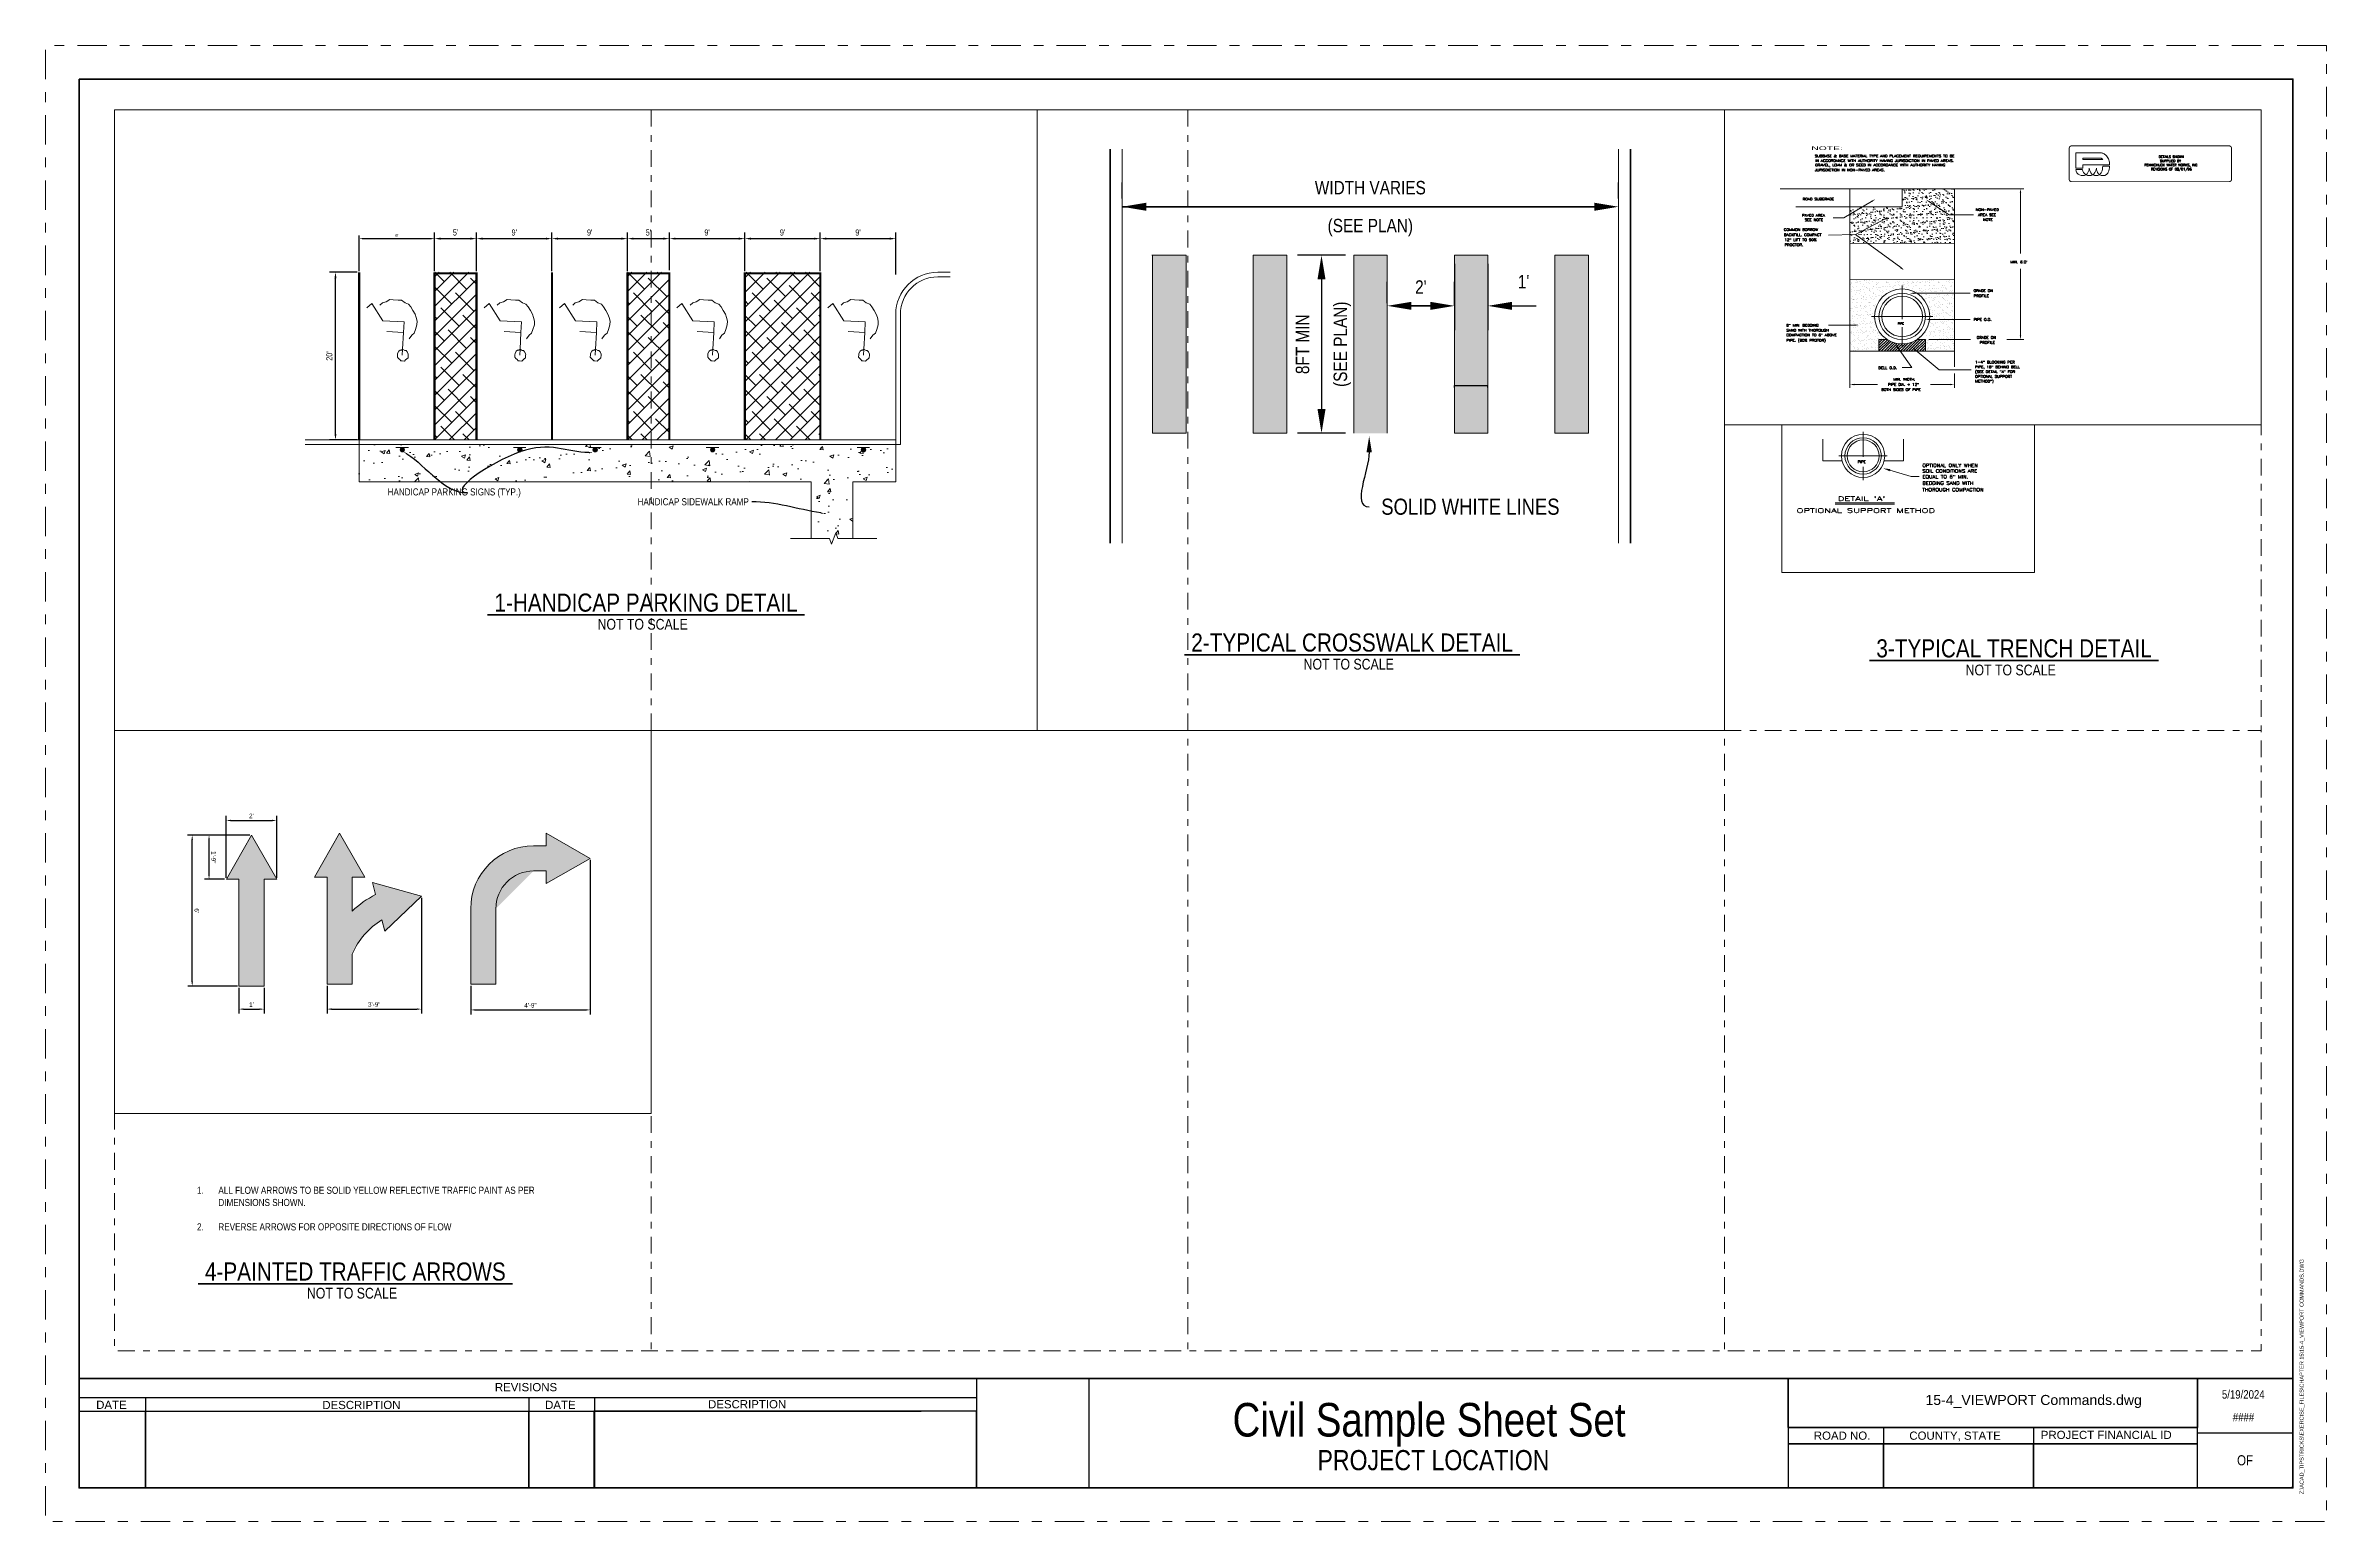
# Paper-space layout 'Details Sheet 1' of a CAD drawing. Header units: inches. Extents: x 0 to 34, y 0 to 22.
# The model-space entities are those that its viewports show. They can reach past a viewport. Long polylines and large blocks are cut down to what shows.
import ezdxf
from ezdxf import colors
from ezdxf.entities.mleader import LeaderData, LeaderLine
from ezdxf.enums import TextEntityAlignment as Align
from ezdxf.math import Vec2, Vec3

# ---------------------------------------------------------------- set-up
doc = ezdxf.new("R2010")
doc.units = ezdxf.units.IN
doc.header["$MEASUREMENT"] = 0
for name, pattern in [('CENTER8', [0.28125, 0.1875, -0.03125, 0.03125, -0.03125]), ('DASHDOT2', [0.5, 0.25, -0.125, 0, -0.125]), ('DGN Style 7', [0.973206, 0.437943, -0.194641, 0.145981, -0.194641])]:
    doc.linetypes.add(name, pattern=pattern)
doc.layers.get('0').update_dxf_attribs({"lineweight": 0})
doc.layers.get('DEFPOINTS').update_dxf_attribs({"lineweight": 0})
doc.layers.add('_Border', color=7, linetype='Continuous')
for name, color, linetype, lineweight in [('_BorderText', 7, 'Continuous', 0), ('_SheetText', 30, 'Continuous', 13), ('D1', 4, 'Continuous', 0), ('D6', 6, 'Continuous', 0), ('D7', 3, 'Continuous', 0), ('DH', 6, 'Continuous', 0), ('Dimension', 4, 'Continuous', 0), ('Hatches', 6, 'Continuous', 0), ('Linework', 3, 'Continuous', 0), ('SheetBorder', 7, 'Continuous', 53), ('SheetLines', 7, 'Continuous', 30), ('T6', 6, 'Continuous', 0), ('T7', 3, 'Continuous', 0), ('Text', 7, 'Continuous', 0), ('Titles', 3, 'Continuous', 50)]:
    doc.layers.add(name, color=color, linetype=linetype, lineweight=lineweight)
for name, color, linetype, lineweight, plot in [('_Clip_Boundary', 221, 'DASHDOT2', 13, False), ('_Plot_Shape', 87, 'DASHDOT2', 13, False), ('_Viewports', 7, 'Continuous', 0, False)]:
    doc.layers.add(name, color=color, linetype=linetype, lineweight=lineweight, plot=plot)
doc.styles.add('100BT', font='swiss.ttf', dxfattribs={"width": 2, "height": 0.09})
doc.styles.add('60', font='simplex.shx', dxfattribs={"width": 1.15, "height": 0.06})
doc.styles.add('60L', font='simplex.shx', dxfattribs={"height": 5.3})
doc.styles.add('80', font='simplex.shx', dxfattribs={"width": 1.66, "height": 0.077})
doc.styles.add('General_Text', font='ARIALN.TTF')
doc.styles.get("Standard").update_dxf_attribs({"font": 'ARIALN.TTF'})
doc.styles.add('Style-Arial', font='arial.ttf')
doc.styles.add('Title', font='arial.ttf')
doc.dimstyles.get("Standard").update_dxf_attribs({"dimtxt": 0.18, "dimasz": 0.18, "dimexe": 0.18, "dimexo": 0.0625, "dimgap": 0.09, "dimtad": 1, "dimdec": 4, "dimzin": 0, "dimdsep": 46, "dimlunit": 4, "dimtxsty": 'Standard', "dimcen": 0.09, "dimadec": 0, "dimazin": 0, "dimtfac": 1, "dimtdec": 4, "dimtofl": 0, "dimtmove": 0, "dimatfit": 3, "dimfxl": 1, "dimtolj": 1, "dimtzin": 0, "dimarcsym": 0})
doc.dimstyles.new('T7', dxfattribs={"dimtxt": 0.05, "dimasz": 0.1, "dimexe": 0.05, "dimexo": 0.05, "dimgap": 0.05, "dimtad": 1, "dimdec": 4, "dimzin": 0, "dimdsep": 46, "dimtxsty": '60L', "dimcen": 0.1, "dimclrd": 6, "dimclre": 6, "dimadec": 0, "dimazin": 0, "dimtfac": 1, "dimtdec": 4, "dimtofl": 0, "dimtmove": 0, "dimatfit": 3, "dimfxl": 1, "dimtfillclr": 256, "dimtolj": 1, "dimtzin": 0, "dimarcsym": 0})
pattern_1 = [(45, (-2815.47, 3721.428), (-10.6066, 10.6066), []), (135, (-2815.47, 3721.428), (-31.819805, 10.6066), [37.5, -22.5])]

# ---------------------------------------------------------------- blocks, each defined once
blk = doc.blocks.new('Agency XYZ_Borders_D-Border XYZ')
at = {"layer": '_Border', "color": 30, "flags": 128}
blk.add_lwpolyline([(33.5, 21.5), (0.5, 21.5), (0.5, 0.5), (33.5, 0.5), (33.5, 21.5)], close=True, dxfattribs=at)
at = {"layer": '_Clip_Boundary'}
for p, q in [((9.028, 21.042), (9.028, 2.542)), ((17.028, 21.042), (17.028, 2.542)), ((25.028, 21.042), (25.028, 2.542)), ((1.028, 11.792), (33.028, 11.792))]:
    blk.add_line(p, q, dxfattribs=at)
at = {"layer": '_Clip_Boundary', "flags": 128}
blk.add_lwpolyline([(1.028, 21.042), (33.028, 21.042), (33.028, 2.542), (1.028, 2.542), (1.028, 21.042)], close=True, dxfattribs=at)
at = {"layer": '_Plot_Shape', "linetype": 'DGN Style 7', "lineweight": 13, "flags": 128}
for points in [[(34, 22), (0, 22), (0, 0), (34, 0), (34, 22)], [(33.5, 21.5), (0.5, 21.5), (0.5, 0.5), (33.5, 0.5), (33.5, 21.5)]]:
    blk.add_lwpolyline(points, close=True, dxfattribs=at)
at = {"layer": 'SheetBorder'}
for p, q in [((33.5, 2.132), (0.5, 2.132)), ((0.5, 0.5), (32.664, 0.5))]:
    blk.add_line(p, q, dxfattribs=at)
at = {"layer": 'SheetBorder', "flags": 128}
blk.add_lwpolyline([(0.5, 21.5), (33.5, 21.5), (33.5, 0.5), (0.5, 0.5), (0.5, 21.5)], close=True, dxfattribs=at)
at = {"layer": 'SheetLines'}
for p, q in [((32.077, 0.5), (32.077, 2.132)), ((0.511, 1.848), (13.877, 1.848)), ((1.488, 1.848), (1.488, 0.5)), ((7.204, 1.848), (7.204, 0.5)), ((8.18, 1.848), (8.18, 0.5)), ((0.511, 1.644), (13.054, 1.644)), ((25.976, 1.4), (32.077, 1.4)), ((25.976, 1.4), (25.976, 0.5)), ((27.4, 1.4), (27.4, 0.5)), ((29.636, 1.4), (29.636, 0.5)), ((25.976, 1.156), (32.077, 1.156)), ((32.077, 1.319), (33.5, 1.319))]:
    blk.add_line(p, q, dxfattribs=at)
at = {"layer": 'SheetLines', "flags": 128}
for points in [[(15.555, 2.132), (13.877, 2.132), (13.877, 0.5), (15.555, 0.5), (15.555, 2.132)], [(15.555, 2.128), (25.976, 2.128), (25.976, 0.5), (15.555, 0.5), (15.555, 2.128)], [(25.976, 2.132), (32.077, 2.132), (32.077, 1.4), (25.976, 1.4), (25.976, 2.132)], [(1.488, 0.5), (0.5, 0.5), (0.5, 1.644), (1.488, 1.644), (1.488, 0.5)], [(7.204, 0.5), (1.488, 0.5), (1.488, 1.644), (7.204, 1.644), (7.204, 0.5)], [(8.18, 0.5), (7.204, 0.5), (7.204, 1.644), (8.18, 1.644), (8.18, 0.5)], [(13.877, 1.644), (8.174, 1.644), (8.174, 0.5), (13.877, 0.5), (13.877, 1.644)], [(27.4, 1.156), (25.976, 1.156), (25.976, 0.5), (27.4, 0.5), (27.4, 1.156)], [(27.4, 0.5), (29.636, 0.5), (29.636, 1.156), (27.4, 1.156), (27.4, 0.5)], [(32.077, 1.156), (29.636, 1.156), (29.636, 0.5), (32.077, 0.5), (32.077, 1.156)], [(33.5, 0.508), (33.486, 0.508), (33.486, 0.5), (33.5, 0.5), (33.5, 0.508)]]:
    blk.add_lwpolyline(points, close=True, dxfattribs=at)
at = {"layer": '_BorderText', "color": 40, "style": 'General_Text'}
for s, height, p in [('Civil Sample Sheet Set', 0.5, (20.623, 1.765)), ('PROJECT LOCATION', 0.3, (20.689, 1.063))]:
    blk.add_text(s, height=height, dxfattribs=at).set_placement(p, align=Align.TOP_CENTER)
at = {"layer": '_SheetText', "insert": (32.788, 0.91), "char_height": 0.15, "attachment_point": 5, "style": 'General_Text'}
blk.add_mtext('OF', dxfattribs=at)
at = {"layer": '_SheetText', "style": 'General_Text'}
for tag, p in [('SHEET', (32.788, 1.05)), ('SHEETTOTAL', (32.788, 0.547))]:
    blk.add_attdef(tag, text='', height=0.15, dxfattribs=at).set_placement(p, align=Align.BOTTOM_CENTER)
at = {"layer": 'SheetLines', "style": 'Style-Arial'}
for s, height, rotation, p in [('REVISIONS', 0.122, 0, (6.697, 2.062)), ('DATE', 0.122, 359.8693, (0.754, 1.799)), ('DESCRIPTION', 0.12201, 0.0498, (4.125, 1.796)), ('DATE', 0.122, 359.8693, (7.446, 1.798)), ('DESCRIPTION', 0.12201, 0.0498, (9.875, 1.807)), ('ROAD NO.', 0.122, 0, (26.359, 1.339)), ('COUNTY, STATE', 0.12201, 0, (27.783, 1.339)), ('PROJECT FINANCIAL ID', 0.12201, 0, (29.743, 1.35))]:
    blk.add_text(s, height=height, rotation=rotation, dxfattribs=at).set_placement(p, align=Align.TOP_LEFT)
blk = doc.blocks.new('HC')
at = {"color": 0, "linetype": 'ByBlock', "lineweight": 0}
for points in [[(0.0974, 0.2515), (0.0974, 0.2586), (0.0939, 0.2621), (0.0903, 0.2656), (0.0868, 0.2692), (0.0832, 0.2692), (0.0762, 0.2692), (0.0726, 0.2656), (0.0691, 0.2621), (0.0655, 0.2586), (0.0655, 0.2515), (0.0655, 0.2479), (0.0691, 0.2408), (0.0726, 0.2373), (0.0762, 0.2373), (0.0832, 0.2338), (0.0868, 0.2373), (0.0903, 0.2373), (0.0939, 0.2408), (0.0974, 0.2479), (0.0974, 0.2515), (0.0974, 0.2515)], [(0.0832, 0.2515), (0.0832, 0.2338), (0.0832, 0.1842), (0.1328, 0.1842)], [(0.0655, 0.2019), (0.0584, 0.1913), (0.0514, 0.1842), (0.0478, 0.1736), (0.0443, 0.1594), (0.0443, 0.1488), (0.0478, 0.1381), (0.0514, 0.1275), (0.0584, 0.1169), (0.0655, 0.1063), (0.0726, 0.0992), (0.0832, 0.0956), (0.0939, 0.0885), (0.1045, 0.0885), (0.1187, 0.0885), (0.1293, 0.0885), (0.1399, 0.0956), (0.1505, 0.0992), (0.1576, 0.1063)], [(0.0832, 0.1842), (0.0832, 0.1523), (0.147, 0.1523), (0.1824, 0.1027), (0.1966, 0.1169)]]:
    blk.add_lwpolyline(points, dxfattribs=at)
blk = doc.blocks.new('IPS')
at = {"color": 0, "linetype": 'ByBlock', "lineweight": 0}
for points in [[(0.0277, 0.0043), (0.0277, 0.0085), (0.0234, 0.017), (0.0192, 0.0213), (0.0107, 0.0256), (0.0064, 0.0298), (-0.0021, 0.0298), (-0.0107, 0.0298), (-0.0149, 0.0256), (-0.0234, 0.0213), (-0.0277, 0.017), (-0.032, 0.0085), (-0.032, 0.0043), (-0.032, -0.0043), (-0.0277, -0.0128), (-0.0234, -0.017), (-0.0149, -0.0213), (-0.0107, -0.0256), (-0.0021, -0.0256), (0.0064, -0.0256), (0.0107, -0.0213), (0.0192, -0.017), (0.0234, -0.0128), (0.0277, -0.0043), (0.0277, 0.0043), (0.0277, 0.0043)], [(0.0234, 0.0043), (0.0192, 0.0085), (0.0192, 0.017), (0.0107, 0.0213), (0.0064, 0.0256), (-0.0021, 0.0256), (-0.0107, 0.0256), (-0.0149, 0.0213), (-0.0234, 0.017), (-0.0234, 0.0085), (-0.0277, 0.0043), (-0.0234, -0.0043), (-0.0234, -0.0128), (-0.0149, -0.017), (-0.0107, -0.0213), (-0.0021, -0.0213), (0.0064, -0.0213), (0.0107, -0.017), (0.0192, -0.0128), (0.0192, -0.0043), (0.0234, 0.0043), (0.0234, 0.0043)], [(0.0192, 0.0043), (0.0149, 0.0085), (0.0149, 0.0128), (0.0107, 0.017), (0.0021, 0.0213), (-0.0021, 0.0213), (-0.0064, 0.0213), (-0.0149, 0.017), (-0.0192, 0.0128), (-0.0192, 0.0085), (-0.0234, 0.0043), (-0.0192, -0.0043), (-0.0192, -0.0085), (-0.0149, -0.0128), (-0.0064, -0.017), (-0.0021, -0.017), (0.0021, -0.017), (0.0107, -0.0128), (0.0149, -0.0085), (0.0149, -0.0043), (0.0192, 0.0043), (0.0192, 0.0043)], [(0.0107, 0.0043), (0.0107, 0.0085), (0.0064, 0.0128), (0.0021, 0.017), (-0.0021, 0.017), (-0.0064, 0.017), (-0.0107, 0.0128), (-0.0149, 0.0085), (-0.0149, 0.0043), (-0.0149, -0.0043), (-0.0107, -0.0085), (-0.0064, -0.0128), (-0.0021, -0.0128), (0.0021, -0.0128), (0.0064, -0.0085), (0.0107, -0.0043), (0.0107, 0.0043), (0.0107, 0.0043)], [(0.0064, 0.0043), (0.0064, 0.0085), (0.0021, 0.0085), (-0.0021, 0.0128), (-0.0064, 0.0085), (-0.0107, 0.0085), (-0.0107, 0.0043), (-0.0107, -0.0043), (-0.0064, -0.0043), (-0.0021, -0.0085), (0.0021, -0.0043), (0.0064, -0.0043), (0.0064, 0.0043), (0.0064, 0.0043)], [(0.0021, 0.0043), (-0.0021, 0.0085), (-0.0064, 0.0043), (-0.0064, 0), (-0.0021, -0.0043), (0.0021, 0), (0.0021, 0.0043), (0.0021, 0.0043)]]:
    blk.add_lwpolyline(points, dxfattribs=at)
blk = doc.blocks.new('*D3')
at = {"layer": 'DEFPOINTS', "color": 0, "transparency": 16777216}
for p in [(-485.49, 4642.32), (-593.49, 4594.26), (-485.49, 4594.26)]:
    blk.add_point(p, dxfattribs=at)
at = {"layer": 'Dimension', "color": 0, "lineweight": -2, "transparency": 16777216}
for p, q in [((-593.49, 4595.76), (-593.49, 4646.64)), ((-485.49, 4595.76), (-485.49, 4646.64)), ((-589.17, 4642.32), (-489.81, 4642.32))]:
    blk.add_line(p, q, dxfattribs=at)
at = {"layer": 'Dimension', "color": 0, "transparency": 16777216}
for points in [[(-589.17, 4643.04), (-589.17, 4641.6), (-593.49, 4642.32)], [(-489.81, 4643.04), (-489.81, 4641.6), (-485.49, 4642.32)]]:
    blk.add_solid(points, dxfattribs=at)
at = {"layer": 'Dimension', "color": 0, "transparency": 16777216, "insert": (-539.49, 4646.68), "char_height": 4.32, "attachment_point": 5}
blk.add_mtext("\\A1;9'", dxfattribs=at)
blk = doc.blocks.new('*D4')
at = {"layer": 'DEFPOINTS', "color": 0, "transparency": 16777216}
for p in [(-425.49, 4642.32), (-485.49, 4594.26), (-425.49, 4592.66)]:
    blk.add_point(p, dxfattribs=at)
at = {"layer": 'Dimension', "color": 0, "lineweight": -2, "transparency": 16777216}
for p, q in [((-485.49, 4597.26), (-485.49, 4650.96)), ((-425.49, 4595.66), (-425.49, 4650.96)), ((-476.85, 4642.32), (-434.13, 4642.32))]:
    blk.add_line(p, q, dxfattribs=at)
at = {"layer": 'Dimension', "color": 0, "transparency": 16777216}
for points in [[(-476.85, 4643.76), (-476.85, 4640.88), (-485.49, 4642.32)], [(-434.13, 4643.76), (-434.13, 4640.88), (-425.49, 4642.32)]]:
    blk.add_solid(points, dxfattribs=at)
at = {"layer": 'Dimension', "color": 0, "transparency": 16777216, "insert": (-455.49, 4651.03), "char_height": 8.64, "attachment_point": 5}
blk.add_mtext("\\A1;5'", dxfattribs=at)
blk = doc.blocks.new('*D5')
at = {"layer": 'DEFPOINTS', "color": 0, "transparency": 16777216}
for p in [(-317.49, 4642.32), (-425.49, 4592.66), (-317.49, 4592.66)]:
    blk.add_point(p, dxfattribs=at)
at = {"layer": 'Dimension', "color": 0, "lineweight": -2, "transparency": 16777216}
for p, q in [((-425.49, 4595.66), (-425.49, 4650.96)), ((-317.49, 4595.66), (-317.49, 4650.96)), ((-416.85, 4642.32), (-326.13, 4642.32))]:
    blk.add_line(p, q, dxfattribs=at)
at = {"layer": 'Dimension', "color": 0, "transparency": 16777216}
for points in [[(-416.85, 4643.76), (-416.85, 4640.88), (-425.49, 4642.32)], [(-326.13, 4643.76), (-326.13, 4640.88), (-317.49, 4642.32)]]:
    blk.add_solid(points, dxfattribs=at)
at = {"layer": 'Dimension', "color": 0, "transparency": 16777216, "insert": (-371.49, 4651.05), "char_height": 8.64, "attachment_point": 5}
blk.add_mtext("\\A1;9'", dxfattribs=at)
blk = doc.blocks.new('*D6')
at = {"layer": 'DEFPOINTS', "color": 0, "transparency": 16777216}
for p in [(-209.49, 4642.32), (-317.49, 4592.66), (-209.49, 4592.66)]:
    blk.add_point(p, dxfattribs=at)
at = {"layer": 'Dimension', "color": 0, "lineweight": -2, "transparency": 16777216}
for p, q in [((-317.49, 4595.66), (-317.49, 4650.96)), ((-209.49, 4595.66), (-209.49, 4650.96)), ((-308.85, 4642.32), (-218.13, 4642.32))]:
    blk.add_line(p, q, dxfattribs=at)
at = {"layer": 'Dimension', "color": 0, "transparency": 16777216}
for points in [[(-308.85, 4643.76), (-308.85, 4640.88), (-317.49, 4642.32)], [(-218.13, 4643.76), (-218.13, 4640.88), (-209.49, 4642.32)]]:
    blk.add_solid(points, dxfattribs=at)
at = {"layer": 'Dimension', "color": 0, "transparency": 16777216, "insert": (-263.49, 4651.05), "char_height": 8.64, "attachment_point": 5}
blk.add_mtext("\\A1;9'", dxfattribs=at)
blk = doc.blocks.new('*D7')
at = {"layer": 'DEFPOINTS', "color": 0, "transparency": 16777216}
for p in [(-149.49, 4642.32), (-149.49, 4594.26), (-209.49, 4592.66)]:
    blk.add_point(p, dxfattribs=at)
at = {"layer": 'Dimension', "color": 0, "lineweight": -2, "transparency": 16777216}
for p, q in [((-209.49, 4595.66), (-209.49, 4650.96)), ((-149.49, 4597.26), (-149.49, 4650.96)), ((-200.85, 4642.32), (-158.13, 4642.32))]:
    blk.add_line(p, q, dxfattribs=at)
at = {"layer": 'Dimension', "color": 0, "transparency": 16777216}
for points in [[(-200.85, 4643.76), (-200.85, 4640.88), (-209.49, 4642.32)], [(-158.13, 4643.76), (-158.13, 4640.88), (-149.49, 4642.32)]]:
    blk.add_solid(points, dxfattribs=at)
at = {"layer": 'Dimension', "color": 0, "transparency": 16777216, "insert": (-179.49, 4651.03), "char_height": 8.64, "attachment_point": 5}
blk.add_mtext("\\A1;5'", dxfattribs=at)
blk = doc.blocks.new('*D8')
at = {"layer": 'DEFPOINTS', "color": 0, "transparency": 16777216}
for p in [(-41.49, 4642.32), (-149.49, 4594.26), (-41.49, 4592.66)]:
    blk.add_point(p, dxfattribs=at)
at = {"layer": 'Dimension', "color": 0, "lineweight": -2, "transparency": 16777216}
for p, q in [((-149.49, 4597.26), (-149.49, 4650.96)), ((-41.49, 4595.66), (-41.49, 4650.96)), ((-140.85, 4642.32), (-50.13, 4642.32))]:
    blk.add_line(p, q, dxfattribs=at)
at = {"layer": 'Dimension', "color": 0, "transparency": 16777216}
for points in [[(-140.85, 4643.76), (-140.85, 4640.88), (-149.49, 4642.32)], [(-50.13, 4643.76), (-50.13, 4640.88), (-41.49, 4642.32)]]:
    blk.add_solid(points, dxfattribs=at)
at = {"layer": 'Dimension', "color": 0, "transparency": 16777216, "insert": (-95.49, 4651.05), "char_height": 8.64, "attachment_point": 5}
blk.add_mtext("\\A1;9'", dxfattribs=at)
blk = doc.blocks.new('*D9')
at = {"layer": 'DEFPOINTS', "color": 0, "transparency": 16777216}
for p in [(66.51, 4642.32), (-41.49, 4592.66), (66.51, 4592.66)]:
    blk.add_point(p, dxfattribs=at)
at = {"layer": 'Dimension', "color": 0, "lineweight": -2, "transparency": 16777216}
for p, q in [((-41.49, 4595.66), (-41.49, 4650.96)), ((66.51, 4595.66), (66.51, 4650.96)), ((-32.85, 4642.32), (57.87, 4642.32))]:
    blk.add_line(p, q, dxfattribs=at)
at = {"layer": 'Dimension', "color": 0, "transparency": 16777216}
for points in [[(-32.85, 4643.76), (-32.85, 4640.88), (-41.49, 4642.32)], [(57.87, 4643.76), (57.87, 4640.88), (66.51, 4642.32)]]:
    blk.add_solid(points, dxfattribs=at)
at = {"layer": 'Dimension', "color": 0, "transparency": 16777216, "insert": (12.51, 4651.05), "char_height": 8.64, "attachment_point": 5}
blk.add_mtext("\\A1;9'", dxfattribs=at)
blk = doc.blocks.new('*D10')
at = {"layer": 'DEFPOINTS', "color": 0, "transparency": 16777216}
for p in [(174.51, 4642.32), (66.51, 4592.66), (174.51, 4588.02)]:
    blk.add_point(p, dxfattribs=at)
at = {"layer": 'Dimension', "color": 0, "lineweight": -2, "transparency": 16777216}
for p, q in [((66.51, 4595.66), (66.51, 4650.96)), ((174.51, 4591.02), (174.51, 4650.96)), ((75.15, 4642.32), (165.87, 4642.32))]:
    blk.add_line(p, q, dxfattribs=at)
at = {"layer": 'Dimension', "color": 0, "transparency": 16777216}
for points in [[(75.15, 4643.76), (75.15, 4640.88), (66.51, 4642.32)], [(165.87, 4643.76), (165.87, 4640.88), (174.51, 4642.32)]]:
    blk.add_solid(points, dxfattribs=at)
at = {"layer": 'Dimension', "color": 0, "transparency": 16777216, "insert": (120.51, 4651.05), "char_height": 8.64, "attachment_point": 5}
blk.add_mtext("\\A1;9'", dxfattribs=at)
blk = doc.blocks.new('*D11')
at = {"layer": 'DEFPOINTS', "color": 0, "transparency": 16777216}
for p in [(-627.33, 4594.26), (-593.49, 4594.26), (-593.49, 4354.26)]:
    blk.add_point(p, dxfattribs=at)
at = {"layer": 'Dimension', "color": 0, "lineweight": -2, "transparency": 16777216}
for p, q in [((-596.49, 4594.26), (-635.97, 4594.26)), ((-627.33, 4362.9), (-627.33, 4585.62)), ((-596.49, 4354.26), (-635.97, 4354.26))]:
    blk.add_line(p, q, dxfattribs=at)
at = {"layer": 'Dimension', "color": 0, "transparency": 16777216}
for points in [[(-628.77, 4585.62), (-625.89, 4585.62), (-627.33, 4594.26)], [(-628.77, 4362.9), (-625.89, 4362.9), (-627.33, 4354.26)]]:
    blk.add_solid(points, dxfattribs=at)
at = {"layer": 'Dimension', "color": 0, "transparency": 16777216, "insert": (-636.06, 4474.26), "char_height": 8.64, "attachment_point": 5, "rotation": 90}
blk.add_mtext("\\A1;20'", dxfattribs=at)
blk = doc.blocks.new('*D12')
at = {"layer": 'DEFPOINTS', "color": 0, "transparency": 16777216}
for p in [(-221.29, 3806.12), (-209.29, 3806.82), (-209.29, 3806.12)]:
    blk.add_point(p, dxfattribs=at)
at = {"layer": 'Titles', "color": 6, "lineweight": -2, "transparency": 16777216}
for p, q in [((-221.29, 3806.17), (-221.29, 3806.87)), ((-221.19, 3806.82), (-209.39, 3806.82)), ((-209.29, 3806.17), (-209.29, 3806.87))]:
    blk.add_line(p, q, dxfattribs=at)
at = {"layer": 'Titles', "color": 6, "transparency": 16777216}
for points in [[(-221.19, 3806.84), (-221.19, 3806.81), (-221.29, 3806.82)], [(-209.39, 3806.84), (-209.39, 3806.81), (-209.29, 3806.82)]]:
    blk.add_solid(points, dxfattribs=at)
blk = doc.blocks.new('*D15')
at = {"layer": 'DEFPOINTS', "color": 0, "transparency": 16777216}
for p in [(-340.18, 3870.83), (-162.56, 3870.83), (-162.56, 3870.83)]:
    blk.add_point(p, dxfattribs=at)
at = {"layer": 'Dimension', "color": 0, "lineweight": -2, "transparency": 16777216}
for p, q in [((-340.18, 3873.83), (-340.18, 3879.47)), ((-162.56, 3873.83), (-162.56, 3879.47)), ((-331.54, 3870.83), (-171.2, 3870.83))]:
    blk.add_line(p, q, dxfattribs=at)
at = {"layer": 'Dimension', "color": 0, "transparency": 16777216}
for points in [[(-331.54, 3872.27), (-331.54, 3869.39), (-340.18, 3870.83)], [(-171.2, 3872.27), (-171.2, 3869.39), (-162.56, 3870.83)]]:
    blk.add_solid(points, dxfattribs=at)
at = {"layer": 'Dimension', "color": 0, "transparency": 16777216, "char_height": 4.8, "attachment_point": 5}
for s, insert in [('\\A1;WIDTH VARIES', (-251.37, 3877.63)), ('\\A1;(SEE PLAN)', (-251.37, 3863.36))]:
    blk.add_mtext(s, dxfattribs=dict(at, insert=insert))
blk = doc.blocks.new('*D16')
at = {"layer": 'DEFPOINTS', "color": 0, "transparency": 16777216}
for p in [(-221.29, 3835.37), (-245.29, 3833.36), (-221.29, 3832.67)]:
    blk.add_point(p, dxfattribs=at)
at = {"layer": 'Dimension', "color": 0, "lineweight": -2, "transparency": 16777216}
for p, q in [((-245.29, 3836.36), (-245.29, 3844.01)), ((-221.29, 3835.67), (-221.29, 3844.01)), ((-229.93, 3835.37), (-238.57, 3835.37)), ((-236.65, 3835.37), (-228.01, 3835.37))]:
    blk.add_line(p, q, dxfattribs=at)
at = {"layer": 'Dimension', "color": 0, "transparency": 16777216}
for points in [[(-236.65, 3836.81), (-236.65, 3833.93), (-245.29, 3835.37)], [(-229.93, 3836.81), (-229.93, 3833.93), (-221.29, 3835.37)]]:
    blk.add_solid(points, dxfattribs=at)
at = {"layer": 'Dimension', "color": 0, "transparency": 16777216, "insert": (-233.29, 3842.1), "char_height": 4.8, "attachment_point": 5}
blk.add_mtext("\\A1;2'", dxfattribs=at)
blk = doc.blocks.new('*D17')
at = {"layer": 'DEFPOINTS', "color": 0, "transparency": 16777216}
for p in [(-221.29, 3853.46), (-209.29, 3853.46), (-209.29, 3835.37)]:
    blk.add_point(p, dxfattribs=at)
at = {"layer": 'Dimension', "color": 0, "lineweight": -2, "transparency": 16777216}
for p, q in [((-221.29, 3850.46), (-221.29, 3826.73)), ((-209.29, 3850.46), (-209.29, 3826.73)), ((-229.93, 3835.37), (-238.57, 3835.37)), ((-200.65, 3835.37), (-192.01, 3835.37))]:
    blk.add_line(p, q, dxfattribs=at)
at = {"layer": 'Dimension', "color": 0, "transparency": 16777216}
for points in [[(-229.93, 3836.81), (-229.93, 3833.93), (-221.29, 3835.37)], [(-200.65, 3836.81), (-200.65, 3833.93), (-209.29, 3835.37)]]:
    blk.add_solid(points, dxfattribs=at)
at = {"layer": 'Dimension', "color": 0, "transparency": 16777216, "insert": (-196.54, 3844.03), "char_height": 4.8, "attachment_point": 5}
blk.add_mtext("\\A1;1'", dxfattribs=at)
blk = doc.blocks.new('*D18')
at = {"layer": 'DEFPOINTS', "color": 0, "transparency": 16777216}
for p in [(-257.29, 3853.46), (-268.83, 3789.82), (-257.29, 3789.82)]:
    blk.add_point(p, dxfattribs=at)
at = {"layer": 'Dimension', "color": 0, "lineweight": -2, "transparency": 16777216}
for p, q in [((-260.29, 3853.46), (-277.47, 3853.46)), ((-268.83, 3844.82), (-268.83, 3798.46)), ((-260.29, 3789.82), (-277.47, 3789.82))]:
    blk.add_line(p, q, dxfattribs=at)
at = {"layer": 'Dimension', "color": 0, "transparency": 16777216}
for points in [[(-270.27, 3844.82), (-267.39, 3844.82), (-268.83, 3853.46)], [(-270.27, 3798.46), (-267.39, 3798.46), (-268.83, 3789.82)]]:
    blk.add_solid(points, dxfattribs=at)
at = {"layer": 'Dimension', "color": 0, "transparency": 16777216, "char_height": 4.8, "attachment_point": 5, "rotation": 90}
for s, insert in [('\\A1;(SEE PLAN)', (-261.37, 3821.64)), ('\\A1;8FT MIN', (-275.61, 3821.64))]:
    blk.add_mtext(s, dxfattribs=dict(at, insert=insert))
blk = doc.blocks.new('DETLAB')
at = {"layer": 'T6'}
for p, q in [((-1.617, 1.827), (-1.477, 1.827)), ((-1.473, 2.037), (-1.473, 2.068)), ((-1.058, 1.899), (-0.917, 1.899))]:
    blk.add_line(p, q, dxfattribs=at)
blk.add_lwpolyline([(-0.917, 1.929), (-0.917, 1.929), (-1.473, 1.929), (-1.473, 1.857), (-1.617, 1.857), (-1.617, 2.176), (-1.082, 2.176)], dxfattribs=at)
blk.add_lwpolyline([(-1.082, 2.176, -0.066661), (-1.026, 2.152, -0.066661), (-0.979, 2.115, -0.111047), (-0.928, 2.029, -0.111047), (-0.917, 1.929)], format="xyb", dxfattribs=at)
blk.add_lwpolyline([(-1.473, 2.068), (-1.099, 2.068, -0.040367), (-1.082, 2.06, -0.066661), (-1.057, 2.04, -0.006888), (-1.055, 2.037), (-1.473, 2.037)], format="xyb", close=True, dxfattribs=at)
for centre, radius, start, end in [((-1.476, 1.845), 0.142, 187.6008, 300.0244), ((-1.332, 1.85), 0.147, 189.123, 240.4331), ((-1.563, 1.879), 0.229, 321.9148, 354.4917), ((-1.114, 1.875), 0.222, 184.6147, 219.1262), ((-1.42, 1.885), 0.234, 320.9393, 353.3018), ((-0.962, 1.871), 0.226, 183.5552, 215.4892), ((-1.339, 1.889), 0.281, 335.3514, 1.9221), ((-1.198, 1.889), 0.281, 335.3514, 1.9221), ((-1.476, 1.845), 0.142, 300.0244, 310.9407), ((-1.332, 1.85), 0.147, 240.4331, 297.8845), ((-1.196, 1.842), 0.139, 230.0636, 241.1384), ((-1.332, 1.85), 0.147, 297.8845, 309.9364), ((-1.195, 1.85), 0.147, 242.1155, 299.7274), ((-1.052, 1.839), 0.136, 226.3849, 238.94), ((-1.201, 1.824), 0.128, 307.7131, 336.141), ((-1.052, 1.839), 0.136, 238.9656, 301.7522), ((-1.037, 1.806), 0.0997, 303.771, 339.9842)]:
    blk.add_arc(centre, radius, start, end, dxfattribs=at)
at = {"layer": 'T7', "linetype": 'Continuous', "const_width": 0.02}
blk.add_lwpolyline([(1.615, 2.27), (1.615, 1.628, -0.414214), (1.565, 1.578), (-1.702, 1.578, -0.414214), (-1.752, 1.628), (-1.752, 2.27, -0.414214), (-1.702, 2.32), (1.565, 2.32, -0.414214)], format="xyb", close=True, dxfattribs=at)
at = {"layer": 'T7', "linetype": 'Continuous', "style": '60L'}
for s, p in [('PENNICHUCK WATER WORKS, INC.', (0.366, 1.898)), ('REVISIONS OF 08/01/96', (0.366, 1.812)), ('DETAILS SHOWN', (0.366, 2.069)), ('SUPPLIED BY ', (0.366, 1.984))]:
    blk.add_text(s, height=0.05, dxfattribs=at).set_placement(p, align=Align.CENTER)
blk = doc.blocks.new('*X25')
at = {"color": 0}
for p, q in [((3.504, 5.018), (3.504, 5.018)), ((3.511, 5.065), (3.511, 5.065)), ((3.518, 5.018), (3.518, 5.018)), ((3.545, 5.024), (3.545, 5.024)), ((3.596, 5.041), (3.596, 5.041)), ((3.611, 5.032), (3.611, 5.032)), ((3.611, 5.028), (3.611, 5.028)), ((3.716, 5.064), (3.716, 5.064)), ((3.719, 5.047), (3.719, 5.047)), ((3.761, 5.052), (3.761, 5.052)), ((3.767, 5.018), (3.767, 5.018)), ((3.826, 5.061), (3.826, 5.061)), ((3.921, 5.034), (3.921, 5.034)), ((3.932, 5.071), (3.932, 5.071)), ((3.935, 5.075), (3.935, 5.075)), ((3.976, 5.08), (3.976, 5.08)), ((4.016, 5.019), (4.016, 5.019)), ((4.141, 5.074), (4.141, 5.074)), ((4.241, 5.031), (4.241, 5.031)), ((4.256, 5.018), (4.256, 5.018)), ((4.265, 5.019), (4.265, 5.019)), ((4.346, 5.073), (4.346, 5.073)), ((4.515, 5.02), (4.515, 5.02)), ((4.566, 5.024), (4.566, 5.024)), ((4.764, 5.02), (4.764, 5.02)), ((4.886, 5.022), (4.886, 5.022)), ((5.013, 5.02), (5.013, 5.02)), ((5.085, 5.019), (5.085, 5.019)), ((5.089, 5.011), (5.089, 5.011)), ((5.127, 5.025), (5.127, 5.025)), ((5.192, 5.033), (5.192, 5.033)), ((5.211, 5.015), (5.211, 5.015)), ((5.262, 5.021), (5.262, 5.021)), ((5.294, 5.01), (5.294, 5.01)), ((5.3, 5.048), (5.3, 5.048)), ((5.342, 5.053), (5.342, 5.053)), ((5.407, 5.062), (5.407, 5.062)), ((5.51, 5.018), (5.51, 5.018)), ((5.511, 5.021), (5.511, 5.021)), ((5.531, 5.012), (5.531, 5.012)), ((5.719, 5.021), (5.719, 5.021)), ((5.76, 5.022), (5.76, 5.022)), ((5.786, 5.068), (5.786, 5.068)), ((3.362, 4.792), (3.362, 4.792)), ((3.364, 4.673), (3.364, 4.673)), ((3.367, 4.795), (3.367, 4.795)), ((3.371, 4.958), (3.371, 4.958)), ((3.395, 5.004), (3.395, 5.004)), ((3.398, 4.617), (3.398, 4.617)), ((3.403, 4.982), (3.403, 4.982)), ((3.404, 4.798), (3.404, 4.798)), ((3.408, 4.828), (3.408, 4.828)), ((3.413, 4.673), (3.413, 4.673)), ((3.424, 4.918), (3.424, 4.918)), ((3.432, 4.595), (3.432, 4.595)), ((3.436, 4.595), (3.436, 4.595)), ((3.44, 4.894), (3.44, 4.894)), ((3.443, 4.6), (3.443, 4.6)), ((3.469, 4.806), (3.469, 4.806)), ((3.478, 4.6), (3.478, 4.6)), ((3.489, 4.718), (3.489, 4.718)), ((3.516, 4.91), (3.516, 4.91)), ((3.52, 4.821), (3.52, 4.821)), ((3.521, 4.756), (3.521, 4.756)), ((3.526, 4.602), (3.526, 4.602)), ((3.535, 4.807), (3.535, 4.807)), ((3.543, 4.609), (3.543, 4.609)), ((3.552, 4.996), (3.552, 4.996)), ((3.578, 4.821), (3.578, 4.821)), ((3.583, 4.817), (3.583, 4.817)), ((3.604, 4.743), (3.604, 4.743)), ((3.616, 4.796), (3.616, 4.796)), ((3.619, 4.99), (3.619, 4.99)), ((3.619, 4.826), (3.619, 4.826)), ((3.625, 4.835), (3.625, 4.835)), ((3.63, 4.681), (3.63, 4.681)), ((3.647, 4.617), (3.647, 4.617)), ((3.651, 4.623), (3.651, 4.623)), ((3.673, 4.919), (3.673, 4.919)), ((3.681, 4.964), (3.681, 4.964)), ((3.681, 4.596), (3.681, 4.596)), ((3.684, 4.835), (3.684, 4.835)), ((3.684, 4.671), (3.684, 4.671)), ((3.693, 4.629), (3.693, 4.629)), ((3.699, 4.657), (3.699, 4.657)), ((3.721, 4.909), (3.721, 4.909)), ((3.726, 4.755), (3.726, 4.755)), ((3.731, 4.601), (3.731, 4.601)), ((3.738, 4.719), (3.738, 4.719)), ((3.758, 4.637), (3.758, 4.637)), ((3.76, 4.891), (3.76, 4.891)), ((3.768, 4.593), (3.768, 4.593)), ((3.775, 4.877), (3.775, 4.877)), ((3.793, 4.849), (3.793, 4.849)), ((3.801, 4.997), (3.801, 4.997)), ((3.829, 4.992), (3.829, 4.992)), ((3.832, 4.818), (3.832, 4.818)), ((3.834, 4.838), (3.834, 4.838)), ((3.835, 4.855), (3.835, 4.855)), ((3.839, 4.684), (3.839, 4.684)), ((3.845, 4.814), (3.845, 4.814)), ((3.866, 4.796), (3.866, 4.796)), ((3.867, 4.652), (3.867, 4.652)), ((3.896, 4.618), (3.896, 4.618)), ((3.9, 4.863), (3.9, 4.863)), ((3.908, 4.657), (3.908, 4.657)), ((3.922, 4.919), (3.922, 4.919)), ((3.924, 4.741), (3.924, 4.741)), ((3.93, 4.596), (3.93, 4.596)), ((3.937, 4.917), (3.937, 4.917)), ((3.939, 4.727), (3.939, 4.727)), ((3.942, 4.763), (3.942, 4.763)), ((3.947, 4.609), (3.947, 4.609)), ((3.973, 4.666), (3.973, 4.666)), ((3.987, 4.719), (3.987, 4.719)), ((4.001, 4.961), (4.001, 4.961)), ((4.008, 4.877), (4.008, 4.877)), ((4.009, 4.663), (4.009, 4.663)), ((4.016, 4.948), (4.016, 4.948)), ((4.034, 4.991), (4.034, 4.991)), ((4.039, 4.837), (4.039, 4.837)), ((4.044, 4.683), (4.044, 4.683)), ((4.05, 4.997), (4.05, 4.997)), ((4.05, 4.883), (4.05, 4.883)), ((4.081, 4.818), (4.081, 4.818)), ((4.082, 4.68), (4.082, 4.68)), ((4.085, 4.884), (4.085, 4.884)), ((4.115, 4.892), (4.115, 4.892)), ((4.115, 4.797), (4.115, 4.797)), ((4.124, 4.686), (4.124, 4.686)), ((4.146, 4.92), (4.146, 4.92)), ((4.152, 4.766), (4.152, 4.766)), ((4.165, 4.811), (4.165, 4.811)), ((4.172, 4.92), (4.172, 4.92)), ((4.18, 4.797), (4.18, 4.797)), ((4.189, 4.694), (4.189, 4.694)), ((4.224, 4.906), (4.224, 4.906)), ((4.249, 4.734), (4.249, 4.734)), ((4.25, 4.999), (4.25, 4.999)), ((4.255, 4.845), (4.255, 4.845)), ((4.265, 4.911), (4.265, 4.911)), ((4.299, 4.998), (4.299, 4.998)), ((4.326, 4.954), (4.326, 4.954)), ((4.33, 4.92), (4.33, 4.92)), ((4.33, 4.819), (4.33, 4.819)), ((4.351, 4.919), (4.351, 4.919)), ((4.364, 4.797), (4.364, 4.797)), ((4.405, 4.881), (4.405, 4.881)), ((4.42, 4.868), (4.42, 4.868)), ((4.421, 4.92), (4.421, 4.92)), ((4.439, 4.934), (4.439, 4.934)), ((4.459, 5.002), (4.459, 5.002)), ((4.464, 4.848), (4.464, 4.848)), ((4.481, 4.94), (4.481, 4.94)), ((4.546, 4.948), (4.546, 4.948)), ((4.548, 4.998), (4.548, 4.998)), ((4.567, 4.927), (4.567, 4.927)), ((4.646, 4.951), (4.646, 4.951)), ((4.654, 4.963), (4.654, 4.963)), ((4.661, 4.938), (4.661, 4.938)), ((4.664, 5.001), (4.664, 5.001)), ((4.67, 4.921), (4.67, 4.921)), ((4.696, 4.968), (4.696, 4.968)), ((4.73, 4.874), (4.73, 4.874)), ((4.761, 4.977), (4.761, 4.977)), ((4.777, 4.929), (4.777, 4.929)), ((4.797, 4.998), (4.797, 4.998)), ((4.87, 4.991), (4.87, 4.991)), ((4.88, 5.008), (4.88, 5.008)), ((4.885, 4.854), (4.885, 4.854)), ((4.901, 5.008), (4.901, 5.008)), ((4.911, 4.996), (4.911, 4.996)), ((4.919, 4.921), (4.919, 4.921)), ((4.943, 4.793), (4.943, 4.793)), ((4.971, 4.944), (4.971, 4.944)), ((4.976, 5.005), (4.976, 5.005)), ((4.981, 4.928), (4.981, 4.928)), ((4.985, 4.799), (4.985, 4.799)), ((4.986, 4.774), (4.986, 4.774)), ((5.047, 4.999), (5.047, 4.999)), ((5.05, 4.871), (5.05, 4.871)), ((5.05, 4.807), (5.05, 4.807)), ((5.065, 4.858), (5.065, 4.858)), ((5.077, 4.82), (5.077, 4.82)), ((5.094, 4.857), (5.094, 4.857)), ((5.099, 4.703), (5.099, 4.703)), ((5.111, 4.799), (5.111, 4.799)), ((5.135, 4.794), (5.135, 4.794)), ((5.142, 4.62), (5.142, 4.62)), ((5.159, 4.822), (5.159, 4.822)), ((5.168, 4.922), (5.168, 4.922)), ((5.176, 4.598), (5.176, 4.598)), ((5.197, 4.936), (5.197, 4.936)), ((5.2, 4.827), (5.2, 4.827)), ((5.202, 4.782), (5.202, 4.782)), ((5.207, 4.628), (5.207, 4.628)), ((5.214, 4.721), (5.214, 4.721)), ((5.229, 4.708), (5.229, 4.708)), ((5.233, 4.721), (5.233, 4.721)), ((5.233, 4.624), (5.233, 4.624)), ((5.265, 4.836), (5.265, 4.836)), ((5.274, 4.63), (5.274, 4.63)), ((5.291, 4.942), (5.291, 4.942)), ((5.296, 4.999), (5.296, 4.999)), ((5.299, 4.856), (5.299, 4.856)), ((5.299, 4.644), (5.299, 4.644)), ((5.304, 4.702), (5.304, 4.702)), ((5.306, 4.928), (5.306, 4.928)), ((5.327, 4.821), (5.327, 4.821)), ((5.339, 4.638), (5.339, 4.638)), ((5.36, 4.799), (5.36, 4.799)), ((5.374, 4.85), (5.374, 4.85)), ((5.375, 4.864), (5.375, 4.864)), ((5.391, 4.62), (5.391, 4.62)), ((5.407, 4.939), (5.407, 4.939)), ((5.412, 4.785), (5.412, 4.785)), ((5.416, 4.856), (5.416, 4.856)), ((5.417, 4.922), (5.417, 4.922)), ((5.417, 4.631), (5.417, 4.631)), ((5.425, 4.599), (5.425, 4.599)), ((5.448, 4.653), (5.448, 4.653)), ((5.455, 4.791), (5.455, 4.791)), ((5.469, 4.778), (5.469, 4.778)), ((5.481, 4.864), (5.481, 4.864)), ((5.482, 4.722), (5.482, 4.722)), ((5.49, 4.658), (5.49, 4.658)), ((5.515, 4.864), (5.515, 4.864)), ((5.52, 4.71), (5.52, 4.71)), ((5.539, 4.714), (5.539, 4.714)), ((5.545, 5), (5.545, 5)), ((5.546, 4.998), (5.546, 4.998)), ((5.555, 4.667), (5.555, 4.667)), ((5.576, 4.821), (5.576, 4.821)), ((5.589, 4.879), (5.589, 4.879)), ((5.609, 4.8), (5.609, 4.8)), ((5.611, 4.938), (5.611, 4.938)), ((5.616, 4.934), (5.616, 4.934)), ((5.616, 4.784), (5.616, 4.784)), ((5.619, 4.641), (5.619, 4.641)), ((5.621, 4.63), (5.621, 4.63)), ((5.631, 4.884), (5.631, 4.884)), ((5.633, 4.628), (5.633, 4.628)), ((5.64, 4.621), (5.64, 4.621)), ((5.663, 4.681), (5.663, 4.681)), ((5.666, 4.922), (5.666, 4.922)), ((5.674, 4.599), (5.674, 4.599)), ((5.695, 4.862), (5.695, 4.862)), ((5.696, 4.893), (5.696, 4.893)), ((5.705, 4.687), (5.705, 4.687)), ((5.71, 4.848), (5.71, 4.848)), ((5.724, 4.866), (5.724, 4.866)), ((5.729, 4.712), (5.729, 4.712)), ((5.731, 4.722), (5.731, 4.722)), ((5.77, 4.695), (5.77, 4.695)), ((5.78, 4.784), (5.78, 4.784)), ((5.794, 5), (5.794, 5)), ((5.805, 4.907), (5.805, 4.907)), ((5.825, 4.821), (5.825, 4.821)), ((5.827, 4.946), (5.827, 4.946)), ((5.832, 4.791), (5.832, 4.791)), ((5.838, 4.637), (5.838, 4.637)), ((5.846, 4.912), (5.846, 4.912)), ((5.856, 5.005), (5.856, 5.005)), ((5.859, 4.8), (5.859, 4.8)), ((5.859, 4.711), (5.859, 4.711)), ((5.874, 4.698), (5.874, 4.698)), ((5.879, 4.709), (5.879, 4.709)), ((5.89, 4.621), (5.89, 4.621)), ((3.367, 4.38), (3.367, 4.38)), ((3.369, 4.317), (3.369, 4.317)), ((3.382, 4.366), (3.382, 4.366)), ((3.401, 4.383), (3.401, 4.383)), ((3.41, 4.177), (3.41, 4.177)), ((3.419, 4.519), (3.419, 4.519)), ((3.424, 4.365), (3.424, 4.365)), ((3.429, 4.211), (3.429, 4.211)), ((3.451, 4.303), (3.451, 4.303)), ((3.458, 4.587), (3.458, 4.587)), ((3.463, 4.416), (3.463, 4.416)), ((3.475, 4.186), (3.475, 4.186)), ((3.497, 4.395), (3.497, 4.395)), ((3.51, 4.398), (3.51, 4.398)), ((3.527, 4.216), (3.527, 4.216)), ((3.528, 4.523), (3.528, 4.523)), ((3.531, 4.448), (3.531, 4.448)), ((3.531, 4.23), (3.531, 4.23)), ((3.537, 4.294), (3.537, 4.294)), ((3.546, 4.216), (3.546, 4.216)), ((3.551, 4.403), (3.551, 4.403)), ((3.553, 4.518), (3.553, 4.518)), ((3.561, 4.194), (3.561, 4.194)), ((3.584, 4.2), (3.584, 4.2)), ((3.607, 4.45), (3.607, 4.45)), ((3.616, 4.412), (3.616, 4.412)), ((3.618, 4.317), (3.618, 4.317)), ((3.622, 4.437), (3.622, 4.437)), ((3.625, 4.206), (3.625, 4.206)), ((3.635, 4.527), (3.635, 4.527)), ((3.64, 4.373), (3.64, 4.373)), ((3.645, 4.219), (3.645, 4.219)), ((3.69, 4.214), (3.69, 4.214)), ((3.692, 4.373), (3.692, 4.373)), ((3.712, 4.417), (3.712, 4.417)), ((3.725, 4.426), (3.725, 4.426)), ((3.736, 4.447), (3.736, 4.447)), ((3.741, 4.293), (3.741, 4.293)), ((3.746, 4.395), (3.746, 4.395)), ((3.767, 4.431), (3.767, 4.431)), ((3.771, 4.3), (3.771, 4.3)), ((3.777, 4.216), (3.777, 4.216)), ((3.786, 4.286), (3.786, 4.286)), ((3.799, 4.229), (3.799, 4.229)), ((3.803, 4.518), (3.803, 4.518)), ((3.81, 4.195), (3.81, 4.195)), ((3.832, 4.44), (3.832, 4.44)), ((3.841, 4.234), (3.841, 4.234)), ((3.844, 4.53), (3.844, 4.53)), ((3.848, 4.52), (3.848, 4.52)), ((3.849, 4.376), (3.849, 4.376)), ((3.854, 4.221), (3.854, 4.221)), ((3.856, 4.223), (3.856, 4.223)), ((3.863, 4.507), (3.863, 4.507)), ((3.867, 4.318), (3.867, 4.318)), ((3.906, 4.243), (3.906, 4.243)), ((3.932, 4.443), (3.932, 4.443)), ((3.94, 4.454), (3.94, 4.454)), ((3.952, 4.455), (3.952, 4.455)), ((3.957, 4.301), (3.957, 4.301)), ((3.961, 4.417), (3.961, 4.417)), ((3.982, 4.46), (3.982, 4.46)), ((3.995, 4.396), (3.995, 4.396)), ((4.049, 4.529), (4.049, 4.529)), ((4.088, 4.59), (4.088, 4.59)), ((5.297, 4.521), (5.297, 4.521)), ((5.302, 4.35), (5.302, 4.35)), ((5.306, 4.427), (5.306, 4.427)), ((5.309, 4.548), (5.309, 4.548)), ((5.314, 4.394), (5.314, 4.394)), ((5.316, 4.337), (5.316, 4.337)), ((5.319, 4.239), (5.319, 4.239)), ((5.348, 4.432), (5.348, 4.432)), ((5.362, 4.321), (5.362, 4.321)), ((5.378, 4.571), (5.378, 4.571)), ((5.38, 4.23), (5.38, 4.23)), ((5.386, 4.273), (5.386, 4.273)), ((5.393, 4.557), (5.393, 4.557)), ((5.413, 4.441), (5.413, 4.441)), ((5.422, 4.476), (5.422, 4.476)), ((5.422, 4.235), (5.422, 4.235)), ((5.427, 4.322), (5.427, 4.322)), ((5.456, 4.42), (5.456, 4.42)), ((5.463, 4.494), (5.463, 4.494)), ((5.466, 4.2), (5.466, 4.2)), ((5.48, 4.187), (5.48, 4.187)), ((5.487, 4.244), (5.487, 4.244)), ((5.49, 4.398), (5.49, 4.398)), ((5.52, 4.22), (5.52, 4.22)), ((5.522, 4.455), (5.522, 4.455)), ((5.525, 4.555), (5.525, 4.555)), ((5.53, 4.401), (5.53, 4.401)), ((5.535, 4.247), (5.535, 4.247)), ((5.542, 4.421), (5.542, 4.421)), ((5.546, 4.521), (5.546, 4.521)), ((5.554, 4.198), (5.554, 4.198)), ((5.557, 4.407), (5.557, 4.407)), ((5.563, 4.461), (5.563, 4.461)), ((5.595, 4.258), (5.595, 4.258)), ((5.611, 4.321), (5.611, 4.321)), ((5.626, 4.475), (5.626, 4.475)), ((5.627, 4.343), (5.627, 4.343)), ((5.628, 4.469), (5.628, 4.469)), ((5.632, 4.321), (5.632, 4.321)), ((5.637, 4.263), (5.637, 4.263)), ((5.702, 4.272), (5.702, 4.272)), ((5.703, 4.564), (5.703, 4.564)), ((5.705, 4.42), (5.705, 4.42)), ((5.706, 4.27), (5.706, 4.27)), ((5.721, 4.257), (5.721, 4.257)), ((5.734, 4.558), (5.734, 4.558)), ((5.737, 4.484), (5.737, 4.484)), ((5.739, 4.404), (5.739, 4.404)), ((5.739, 4.399), (5.739, 4.399)), ((5.744, 4.25), (5.744, 4.25)), ((5.77, 4.22), (5.77, 4.22)), ((5.779, 4.489), (5.779, 4.489)), ((5.783, 4.491), (5.783, 4.491)), ((5.791, 4.193), (5.791, 4.193)), ((5.796, 4.522), (5.796, 4.522)), ((5.797, 4.477), (5.797, 4.477)), ((5.803, 4.199), (5.803, 4.199)), ((5.811, 4.286), (5.811, 4.286)), ((5.843, 4.483), (5.843, 4.483)), ((5.844, 4.498), (5.844, 4.498)), ((5.848, 4.329), (5.848, 4.329)), ((5.852, 4.292), (5.852, 4.292)), ((5.853, 4.175), (5.853, 4.175)), ((5.86, 4.321), (5.86, 4.321)), ((5.867, 4.414), (5.867, 4.414)), ((3.368, 4.172), (3.368, 4.172)), ((3.375, 4.082), (3.375, 4.082)), ((3.377, 3.994), (3.377, 3.994)), ((3.378, 3.789), (3.378, 3.789)), ((3.393, 3.775), (3.393, 3.775)), ((3.407, 3.763), (3.407, 3.763)), ((3.408, 3.815), (3.408, 3.815)), ((3.433, 4.117), (3.433, 4.117)), ((3.434, 4.057), (3.434, 4.057)), ((3.439, 3.903), (3.439, 3.903)), ((3.441, 3.793), (3.441, 3.793)), ((3.442, 3.974), (3.442, 3.974)), ((3.454, 4.009), (3.454, 4.009)), ((3.469, 3.996), (3.469, 3.996)), ((3.484, 3.98), (3.484, 3.98)), ((3.498, 3.916), (3.498, 3.916)), ((3.516, 3.777), (3.516, 3.777)), ((3.539, 3.932), (3.539, 3.932)), ((3.542, 4.14), (3.542, 4.14)), ((3.547, 3.985), (3.547, 3.985)), ((3.549, 3.988), (3.549, 3.988)), ((3.552, 3.831), (3.552, 3.831)), ((3.557, 3.782), (3.557, 3.782)), ((3.592, 4.016), (3.592, 4.016)), ((3.615, 4.152), (3.615, 4.152)), ((3.618, 3.859), (3.618, 3.859)), ((3.622, 3.791), (3.622, 3.791)), ((3.626, 3.994), (3.626, 3.994)), ((3.633, 3.845), (3.633, 3.845)), ((3.65, 4.065), (3.65, 4.065)), ((3.655, 3.91), (3.655, 3.91)), ((3.657, 4.003), (3.657, 4.003)), ((3.657, 3.815), (3.657, 3.815)), ((3.683, 4.117), (3.683, 4.117)), ((3.69, 3.794), (3.69, 3.794)), ((3.695, 4.079), (3.695, 4.079)), ((3.699, 4.008), (3.699, 4.008)), ((3.703, 3.782), (3.703, 3.782)), ((3.71, 4.066), (3.71, 4.066)), ((3.731, 3.805), (3.731, 3.805)), ((3.746, 4.139), (3.746, 4.139)), ((3.747, 3.917), (3.747, 3.917)), ((3.751, 3.985), (3.751, 3.985)), ((3.756, 3.83), (3.756, 3.83)), ((3.764, 4.017), (3.764, 4.017)), ((3.773, 3.811), (3.773, 3.811)), ((3.779, 4.002), (3.779, 4.002)), ((3.838, 3.819), (3.838, 3.819)), ((3.841, 4.016), (3.841, 4.016)), ((3.859, 4.067), (3.859, 4.067)), ((3.859, 3.929), (3.859, 3.929)), ((3.864, 3.913), (3.864, 3.913)), ((3.869, 3.759), (3.869, 3.759)), ((3.873, 4.031), (3.873, 4.031)), ((3.874, 3.916), (3.874, 3.916)), ((3.875, 3.995), (3.875, 3.995)), ((3.906, 3.816), (3.906, 3.816)), ((3.914, 4.037), (3.914, 4.037)), ((3.932, 4.118), (3.932, 4.118)), ((3.935, 4.15), (3.935, 4.15)), ((3.939, 3.794), (3.939, 3.794)), ((3.943, 3.852), (3.943, 3.852)), ((3.946, 3.834), (3.946, 3.834)), ((3.95, 4.136), (3.95, 4.136)), ((3.967, 3.992), (3.967, 3.992)), ((3.972, 3.838), (3.972, 3.838)), ((3.988, 3.839), (3.988, 3.839)), ((3.996, 3.917), (3.996, 3.917)), ((4.023, 3.779), (4.023, 3.779)), ((4.037, 3.765), (4.037, 3.765)), ((4.074, 3.758), (4.074, 3.758)), ((5.204, 3.792), (5.204, 3.792)), ((5.233, 3.857), (5.233, 3.857)), ((5.233, 3.832), (5.233, 3.832)), ((5.31, 4.053), (5.31, 4.053)), ((5.312, 3.806), (5.312, 3.806)), ((5.313, 3.759), (5.313, 3.759)), ((5.324, 4.085), (5.324, 4.085)), ((5.329, 3.931), (5.329, 3.931)), ((5.334, 3.777), (5.334, 3.777)), ((5.336, 4.019), (5.336, 4.019)), ((5.345, 4.018), (5.345, 4.018)), ((5.354, 3.812), (5.354, 3.812)), ((5.37, 3.997), (5.37, 3.997)), ((5.389, 3.98), (5.389, 3.98)), ((5.401, 3.818), (5.401, 3.818)), ((5.404, 3.966), (5.404, 3.966)), ((5.419, 3.82), (5.419, 3.82)), ((5.427, 4.12), (5.427, 4.12)), ((5.432, 4.168), (5.432, 4.168)), ((5.434, 3.797), (5.434, 3.797)), ((5.437, 4.014), (5.437, 4.014)), ((5.442, 3.86), (5.442, 3.86)), ((5.454, 4.032), (5.454, 4.032)), ((5.473, 3.902), (5.473, 3.902)), ((5.491, 3.92), (5.491, 3.92)), ((5.495, 4.038), (5.495, 4.038)), ((5.528, 3.835), (5.528, 3.835)), ((5.54, 4.093), (5.54, 4.093)), ((5.545, 3.939), (5.545, 3.939)), ((5.55, 4.123), (5.55, 4.123)), ((5.55, 3.785), (5.55, 3.785)), ((5.553, 3.829), (5.553, 3.829)), ((5.56, 4.046), (5.56, 4.046)), ((5.568, 3.816), (5.568, 3.816)), ((5.569, 3.84), (5.569, 3.84)), ((5.585, 4.019), (5.585, 4.019)), ((5.619, 3.998), (5.619, 3.998)), ((5.63, 4.05), (5.63, 4.05)), ((5.634, 3.849), (5.634, 3.849)), ((5.637, 4.167), (5.637, 4.167)), ((5.642, 4.013), (5.642, 4.013)), ((5.644, 4.036), (5.644, 4.036)), ((5.647, 3.859), (5.647, 3.859)), ((5.65, 3.819), (5.65, 3.819)), ((5.669, 4.06), (5.669, 4.06)), ((5.676, 4.121), (5.676, 4.121)), ((5.683, 3.797), (5.683, 3.797)), ((5.711, 4.066), (5.711, 4.066)), ((5.714, 3.973), (5.714, 3.973)), ((5.74, 3.92), (5.74, 3.92)), ((5.743, 3.863), (5.743, 3.863)), ((5.75, 4.096), (5.75, 4.096)), ((5.755, 3.942), (5.755, 3.942)), ((5.76, 3.787), (5.76, 3.787)), ((5.776, 4.075), (5.776, 4.075)), ((5.785, 3.869), (5.785, 3.869)), ((5.794, 3.9), (5.794, 3.9)), ((5.808, 3.886), (5.808, 3.886)), ((5.834, 4.02), (5.834, 4.02)), ((5.85, 3.877), (5.85, 3.877)), ((5.858, 4.021), (5.858, 4.021)), ((5.863, 3.867), (5.863, 3.867)), ((5.868, 3.998), (5.868, 3.998)), ((5.87, 4.12), (5.87, 4.12)), ((5.878, 3.822), (5.878, 3.822)), ((5.884, 4.089), (5.884, 4.089)), ((5.885, 4.107), (5.885, 4.107)), ((5.899, 3.819), (5.899, 3.819)), ((3.374, 3.551), (3.374, 3.551)), ((3.378, 3.515), (3.378, 3.515)), ((3.386, 3.491), (3.386, 3.491)), ((3.416, 3.557), (3.416, 3.557)), ((3.444, 3.749), (3.444, 3.749)), ((3.448, 3.354), (3.448, 3.354)), ((3.449, 3.594), (3.449, 3.594)), ((3.454, 3.44), (3.454, 3.44)), ((3.462, 3.711), (3.462, 3.711)), ((3.465, 3.418), (3.465, 3.418)), ((3.472, 3.615), (3.472, 3.615)), ((3.48, 3.404), (3.48, 3.404)), ((3.481, 3.565), (3.481, 3.565)), ((3.49, 3.359), (3.49, 3.359)), ((3.506, 3.593), (3.506, 3.593)), ((3.537, 3.414), (3.537, 3.414)), ((3.542, 3.638), (3.542, 3.638)), ((3.55, 3.341), (3.55, 3.341)), ((3.555, 3.368), (3.555, 3.368)), ((3.556, 3.625), (3.556, 3.625)), ((3.557, 3.677), (3.557, 3.677)), ((3.562, 3.523), (3.562, 3.523)), ((3.563, 3.716), (3.563, 3.716)), ((3.567, 3.369), (3.567, 3.369)), ((3.57, 3.393), (3.57, 3.393)), ((3.589, 3.58), (3.589, 3.58)), ((3.626, 3.561), (3.626, 3.561)), ((3.627, 3.516), (3.627, 3.516)), ((3.631, 3.585), (3.631, 3.585)), ((3.66, 3.756), (3.66, 3.756)), ((3.663, 3.382), (3.663, 3.382)), ((3.665, 3.602), (3.665, 3.602)), ((3.67, 3.448), (3.67, 3.448)), ((3.696, 3.594), (3.696, 3.594)), ((3.705, 3.388), (3.705, 3.388)), ((3.706, 3.488), (3.706, 3.488)), ((3.72, 3.475), (3.72, 3.475)), ((3.721, 3.615), (3.721, 3.615)), ((3.755, 3.593), (3.755, 3.593)), ((3.761, 3.676), (3.761, 3.676)), ((3.766, 3.522), (3.766, 3.522)), ((3.77, 3.396), (3.77, 3.396)), ((3.771, 3.368), (3.771, 3.368)), ((3.782, 3.709), (3.782, 3.709)), ((3.786, 3.415), (3.786, 3.415)), ((3.79, 3.411), (3.79, 3.411)), ((3.797, 3.695), (3.797, 3.695)), ((3.805, 3.608), (3.805, 3.608)), ((3.812, 3.716), (3.812, 3.716)), ((3.82, 3.393), (3.82, 3.393)), ((3.846, 3.613), (3.846, 3.613)), ((3.867, 3.631), (3.867, 3.631)), ((3.874, 3.605), (3.874, 3.605)), ((3.876, 3.516), (3.876, 3.516)), ((3.879, 3.451), (3.879, 3.451)), ((3.879, 3.41), (3.879, 3.41)), ((3.912, 3.622), (3.912, 3.622)), ((3.92, 3.416), (3.92, 3.416)), ((3.946, 3.558), (3.946, 3.558)), ((3.961, 3.545), (3.961, 3.545)), ((3.97, 3.615), (3.97, 3.615)), ((3.977, 3.684), (3.977, 3.684)), ((3.982, 3.53), (3.982, 3.53)), ((3.985, 3.425), (3.985, 3.425)), ((3.987, 3.376), (3.987, 3.376)), ((4.004, 3.594), (4.004, 3.594)), ((4.02, 3.636), (4.02, 3.636)), ((4.031, 3.481), (4.031, 3.481)), ((4.035, 3.415), (4.035, 3.415)), ((4.061, 3.717), (4.061, 3.717)), ((4.062, 3.642), (4.062, 3.642)), ((4.107, 3.702), (4.107, 3.702)), ((4.127, 3.65), (4.127, 3.65)), ((4.187, 3.629), (4.187, 3.629)), ((4.201, 3.615), (4.201, 3.615)), ((4.22, 3.616), (4.22, 3.616)), ((5.087, 3.675), (5.087, 3.675)), ((5.135, 3.624), (5.135, 3.624)), ((5.212, 3.586), (5.212, 3.586)), ((5.216, 3.618), (5.216, 3.618)), ((5.236, 3.539), (5.236, 3.539)), ((5.238, 3.703), (5.238, 3.703)), ((5.243, 3.549), (5.243, 3.549)), ((5.244, 3.383), (5.244, 3.383)), ((5.248, 3.395), (5.248, 3.395)), ((5.25, 3.596), (5.25, 3.596)), ((5.251, 3.525), (5.251, 3.525)), ((5.277, 3.595), (5.277, 3.595)), ((5.281, 3.417), (5.281, 3.417)), ((5.286, 3.389), (5.286, 3.389)), ((5.307, 3.719), (5.307, 3.719)), ((5.314, 3.396), (5.314, 3.396)), ((5.32, 3.461), (5.32, 3.461)), ((5.327, 3.746), (5.327, 3.746)), ((5.339, 3.623), (5.339, 3.623)), ((5.344, 3.469), (5.344, 3.469)), ((5.351, 3.397), (5.351, 3.397)), ((5.371, 3.519), (5.371, 3.519)), ((5.386, 3.609), (5.386, 3.609)), ((5.397, 3.682), (5.397, 3.682)), ((5.4, 3.388), (5.4, 3.388)), ((5.415, 3.375), (5.415, 3.375)), ((5.428, 3.614), (5.428, 3.614)), ((5.447, 3.706), (5.447, 3.706)), ((5.452, 3.551), (5.452, 3.551)), ((5.457, 3.397), (5.457, 3.397)), ((5.46, 3.412), (5.46, 3.412)), ((5.465, 3.618), (5.465, 3.618)), ((5.477, 3.609), (5.477, 3.609)), ((5.491, 3.595), (5.491, 3.595)), ((5.493, 3.623), (5.493, 3.623)), ((5.499, 3.597), (5.499, 3.597)), ((5.501, 3.417), (5.501, 3.417)), ((5.53, 3.418), (5.53, 3.418)), ((5.555, 3.631), (5.555, 3.631)), ((5.556, 3.72), (5.556, 3.72)), ((5.56, 3.476), (5.56, 3.476)), ((5.561, 3.532), (5.561, 3.532)), ((5.564, 3.396), (5.564, 3.396)), ((5.566, 3.426), (5.566, 3.426)), ((5.601, 3.637), (5.601, 3.637)), ((5.62, 3.519), (5.62, 3.519)), ((5.637, 3.752), (5.637, 3.752)), ((5.641, 3.459), (5.641, 3.459)), ((5.643, 3.643), (5.643, 3.643)), ((5.652, 3.705), (5.652, 3.705)), ((5.655, 3.445), (5.655, 3.445)), ((5.657, 3.551), (5.657, 3.551)), ((5.662, 3.396), (5.662, 3.396)), ((5.675, 3.44), (5.675, 3.44)), ((5.708, 3.651), (5.708, 3.651)), ((5.714, 3.619), (5.714, 3.619)), ((5.717, 3.679), (5.717, 3.679)), ((5.717, 3.445), (5.717, 3.445)), ((5.725, 3.381), (5.725, 3.381)), ((5.732, 3.666), (5.732, 3.666)), ((5.748, 3.597), (5.748, 3.597)), ((5.765, 3.633), (5.765, 3.633)), ((5.77, 3.479), (5.77, 3.479)), ((5.779, 3.418), (5.779, 3.418)), ((5.782, 3.454), (5.782, 3.454)), ((5.801, 3.602), (5.801, 3.602)), ((5.805, 3.72), (5.805, 3.72)), ((5.813, 3.397), (5.813, 3.397)), ((5.817, 3.666), (5.817, 3.666)), ((5.858, 3.671), (5.858, 3.671)), ((5.868, 3.712), (5.868, 3.712)), ((5.869, 3.52), (5.869, 3.52)), ((5.873, 3.558), (5.873, 3.558)), ((5.878, 3.404), (5.878, 3.404)), ((5.881, 3.529), (5.881, 3.529)), ((5.89, 3.468), (5.89, 3.468)), ((5.896, 3.515), (5.896, 3.515)), ((3.87, 3.338), (3.87, 3.338))]:
    blk.add_line(p, q, dxfattribs=at)
blk = doc.blocks.new('*X26')
at = {"color": 0}
for p, q in [((4.066, 3.469), (4.209, 3.613)), ((4.066, 3.536), (4.143, 3.613)), ((4.066, 3.602), (4.077, 3.613)), ((4.066, 3.403), (4.273, 3.61)), ((4.066, 3.337), (4.315, 3.586)), ((4.077, 3.58), (4.077, 3.58)), ((4.077, 3.513), (4.077, 3.513)), ((4.077, 3.447), (4.077, 3.447)), ((4.077, 3.381), (4.077, 3.381)), ((4.11, 3.547), (4.11, 3.547)), ((4.11, 3.48), (4.11, 3.48)), ((4.11, 3.414), (4.11, 3.414)), ((4.11, 3.348), (4.11, 3.348)), ((4.125, 3.329), (4.36, 3.564)), ((4.143, 3.58), (4.143, 3.58)), ((4.143, 3.513), (4.143, 3.513)), ((4.143, 3.447), (4.143, 3.447)), ((4.143, 3.381), (4.143, 3.381)), ((4.176, 3.547), (4.176, 3.547)), ((4.176, 3.48), (4.176, 3.48)), ((4.176, 3.414), (4.176, 3.414)), ((4.176, 3.348), (4.176, 3.348)), ((4.191, 3.329), (4.407, 3.545)), ((4.209, 3.58), (4.209, 3.58)), ((4.209, 3.513), (4.209, 3.513)), ((4.209, 3.447), (4.209, 3.447)), ((4.209, 3.381), (4.209, 3.381)), ((4.243, 3.547), (4.243, 3.547)), ((4.243, 3.48), (4.243, 3.48)), ((4.243, 3.414), (4.243, 3.414)), ((4.243, 3.348), (4.243, 3.348)), ((4.258, 3.329), (4.458, 3.53)), ((4.276, 3.58), (4.276, 3.58)), ((4.276, 3.513), (4.276, 3.513)), ((4.276, 3.447), (4.276, 3.447)), ((4.276, 3.381), (4.276, 3.381)), ((4.309, 3.547), (4.309, 3.547)), ((4.309, 3.48), (4.309, 3.48)), ((4.309, 3.414), (4.309, 3.414)), ((4.309, 3.348), (4.309, 3.348)), ((4.324, 3.329), (4.512, 3.517)), ((4.342, 3.513), (4.342, 3.513)), ((4.342, 3.447), (4.342, 3.447)), ((4.342, 3.381), (4.342, 3.381)), ((4.375, 3.547), (4.375, 3.547)), ((4.375, 3.48), (4.375, 3.48)), ((4.375, 3.414), (4.375, 3.414)), ((4.375, 3.348), (4.375, 3.348)), ((4.39, 3.329), (4.57, 3.509)), ((4.408, 3.513), (4.408, 3.513)), ((4.408, 3.447), (4.408, 3.447)), ((4.408, 3.381), (4.408, 3.381)), ((4.442, 3.48), (4.442, 3.48)), ((4.442, 3.414), (4.442, 3.414)), ((4.442, 3.348), (4.442, 3.348)), ((4.456, 3.329), (4.633, 3.507)), ((4.475, 3.513), (4.475, 3.513)), ((4.475, 3.447), (4.475, 3.447)), ((4.475, 3.381), (4.475, 3.381)), ((4.508, 3.48), (4.508, 3.48)), ((4.508, 3.414), (4.508, 3.414)), ((4.508, 3.348), (4.508, 3.348)), ((4.523, 3.329), (4.704, 3.51)), ((4.541, 3.447), (4.541, 3.447)), ((4.541, 3.381), (4.541, 3.381)), ((4.574, 3.48), (4.574, 3.48)), ((4.574, 3.414), (4.574, 3.414)), ((4.574, 3.348), (4.574, 3.348)), ((4.589, 3.329), (4.783, 3.524)), ((4.607, 3.447), (4.607, 3.447)), ((4.607, 3.381), (4.607, 3.381)), ((4.64, 3.48), (4.64, 3.48)), ((4.64, 3.414), (4.64, 3.414)), ((4.64, 3.348), (4.64, 3.348)), ((4.655, 3.329), (4.879, 3.553)), ((4.674, 3.447), (4.674, 3.447)), ((4.674, 3.381), (4.674, 3.381)), ((4.707, 3.48), (4.707, 3.48)), ((4.707, 3.414), (4.707, 3.414)), ((4.707, 3.348), (4.707, 3.348)), ((4.722, 3.329), (5.005, 3.613)), ((4.74, 3.513), (4.74, 3.513)), ((4.74, 3.447), (4.74, 3.447)), ((4.74, 3.381), (4.74, 3.381)), ((4.773, 3.48), (4.773, 3.48)), ((4.773, 3.414), (4.773, 3.414)), ((4.773, 3.348), (4.773, 3.348)), ((4.788, 3.329), (5.071, 3.613)), ((4.806, 3.513), (4.806, 3.513)), ((4.806, 3.447), (4.806, 3.447)), ((4.806, 3.381), (4.806, 3.381)), ((4.839, 3.48), (4.839, 3.48)), ((4.839, 3.414), (4.839, 3.414)), ((4.839, 3.348), (4.839, 3.348)), ((4.854, 3.329), (5.137, 3.613)), ((4.872, 3.513), (4.872, 3.513)), ((4.872, 3.447), (4.872, 3.447)), ((4.872, 3.381), (4.872, 3.381)), ((4.906, 3.547), (4.906, 3.547)), ((4.906, 3.48), (4.906, 3.48)), ((4.906, 3.414), (4.906, 3.414)), ((4.906, 3.348), (4.906, 3.348)), ((4.92, 3.329), (5.199, 3.608)), ((4.939, 3.58), (4.939, 3.58)), ((4.939, 3.513), (4.939, 3.513)), ((4.939, 3.447), (4.939, 3.447)), ((4.939, 3.381), (4.939, 3.381)), ((4.972, 3.547), (4.972, 3.547)), ((4.972, 3.48), (4.972, 3.48)), ((4.972, 3.414), (4.972, 3.414)), ((4.972, 3.348), (4.972, 3.348)), ((4.987, 3.329), (5.199, 3.542)), ((5.005, 3.58), (5.005, 3.58)), ((5.005, 3.513), (5.005, 3.513)), ((5.005, 3.447), (5.005, 3.447)), ((5.005, 3.381), (5.005, 3.381)), ((5.038, 3.547), (5.038, 3.547)), ((5.038, 3.48), (5.038, 3.48)), ((5.038, 3.414), (5.038, 3.414)), ((5.038, 3.348), (5.038, 3.348)), ((5.053, 3.329), (5.199, 3.476)), ((5.071, 3.58), (5.071, 3.58)), ((5.071, 3.513), (5.071, 3.513)), ((5.071, 3.447), (5.071, 3.447)), ((5.071, 3.381), (5.071, 3.381)), ((5.104, 3.547), (5.104, 3.547)), ((5.104, 3.48), (5.104, 3.48)), ((5.104, 3.414), (5.104, 3.414)), ((5.104, 3.348), (5.104, 3.348)), ((5.119, 3.329), (5.199, 3.409)), ((5.138, 3.58), (5.138, 3.58)), ((5.138, 3.513), (5.138, 3.513)), ((5.138, 3.447), (5.138, 3.447)), ((5.138, 3.381), (5.138, 3.381)), ((5.171, 3.547), (5.171, 3.547)), ((5.171, 3.48), (5.171, 3.48)), ((5.171, 3.414), (5.171, 3.414)), ((5.171, 3.348), (5.171, 3.348)), ((5.186, 3.329), (5.199, 3.343))]:
    blk.add_line(p, q, dxfattribs=at)
blk = doc.blocks.new('*D115')
at = {"layer": 'DEFPOINTS', "color": 0, "transparency": 16777216}
for p in [(1334.31, 4062.16), (1325.83, 4053.68), (1342.06, 4054.42)]:
    blk.add_point(p, dxfattribs=at)
at = {"layer": 'Dimension', "color": 0, "lineweight": -2, "transparency": 16777216}
for p, q in [((1334.84, 4061.63), (1343.58, 4052.89)), ((1326.36, 4053.15), (1335.1, 4044.41)), ((1335.1, 4047.46), (1340.53, 4052.89))]:
    blk.add_line(p, q, dxfattribs=at)
at = {"layer": 'Dimension', "color": 0, "transparency": 16777216}
for points in [[(1334.84, 4047.72), (1335.35, 4047.21), (1333.57, 4045.94)], [(1340.27, 4053.15), (1340.78, 4052.64), (1342.06, 4054.42)]]:
    blk.add_solid(points, dxfattribs=at)
blk = doc.blocks.new('*D109')
at = {"layer": 'DEFPOINTS', "color": 0, "transparency": 16777216}
for p in [(1279.09, 4108.76), (1264.82, 4094.49), (1285.45, 4085.43)]:
    blk.add_point(p, dxfattribs=at)
at = {"layer": 'Dimension', "color": 0, "lineweight": -2, "transparency": 16777216}
for p, q in [((1278.56, 4108.23), (1263.29, 4092.97)), ((1278.14, 4081.17), (1266.35, 4092.97)), ((1284.92, 4084.9), (1278.14, 4078.12))]:
    blk.add_line(p, q, dxfattribs=at)
at = {"layer": 'Dimension', "color": 0, "transparency": 16777216}
for points in [[(1266.6, 4093.22), (1266.09, 4092.71), (1264.82, 4094.49)], [(1278.4, 4081.43), (1277.89, 4080.92), (1279.67, 4079.65)]]:
    blk.add_solid(points, dxfattribs=at)
at = {"layer": 'Dimension', "color": 0, "transparency": 16777216, "insert": (1273.79, 4088.61), "char_height": 2.16, "attachment_point": 5, "rotation": 315}
blk.add_mtext('\\A1;1\'-9"', dxfattribs=at)
blk = doc.blocks.new('*D110')
at = {"layer": 'DEFPOINTS', "color": 0, "transparency": 16777216}
for p in [(1282.67, 4122.29), (1302.49, 4102.47), (1285.45, 4085.43)]:
    blk.add_point(p, dxfattribs=at)
at = {"layer": 'Dimension', "color": 0, "lineweight": -2, "transparency": 16777216}
for p, q in [((1301.96, 4103), (1281.15, 4123.82)), ((1267.16, 4106.77), (1281.15, 4120.76)), ((1284.92, 4085.96), (1264.1, 4106.77))]:
    blk.add_line(p, q, dxfattribs=at)
at = {"layer": 'Dimension', "color": 0, "transparency": 16777216}
for points in [[(1280.89, 4121.02), (1281.4, 4120.51), (1282.67, 4122.29)], [(1266.9, 4107.03), (1267.41, 4106.52), (1265.63, 4105.25)]]:
    blk.add_solid(points, dxfattribs=at)
at = {"layer": 'Dimension', "color": 0, "transparency": 16777216, "insert": (1272.62, 4115.3), "char_height": 2.16, "attachment_point": 5, "rotation": 45}
blk.add_mtext("\\A1;2'", dxfattribs=at)
blk = doc.blocks.new('*D111')
at = {"layer": 'DEFPOINTS', "color": 0, "transparency": 16777216}
for p in [(1278.56, 4108.23), (1259.14, 4088.82), (1325.83, 4053.68)]:
    blk.add_point(p, dxfattribs=at)
at = {"layer": 'Dimension', "color": 0, "lineweight": -2, "transparency": 16777216}
for p, q in [((1278.03, 4107.7), (1257.61, 4087.29)), ((1308.53, 4039.43), (1260.67, 4087.29)), ((1325.3, 4053.15), (1308.53, 4036.38))]:
    blk.add_line(p, q, dxfattribs=at)
at = {"layer": 'Dimension', "color": 0, "transparency": 16777216}
for points in [[(1260.92, 4087.54), (1260.41, 4087.04), (1259.14, 4088.82)], [(1308.78, 4039.69), (1308.27, 4039.18), (1310.05, 4037.91)]]:
    blk.add_solid(points, dxfattribs=at)
at = {"layer": 'Dimension', "color": 0, "transparency": 16777216, "insert": (1286.14, 4064.9), "char_height": 2.16, "attachment_point": 5, "rotation": 315}
blk.add_mtext("\\A1;6'", dxfattribs=at)
blk = doc.blocks.new('*D112')
at = {"layer": 'DEFPOINTS', "color": 0, "transparency": 16777216}
for p in [(1334.31, 4062.16), (1325.83, 4053.68), (1342.06, 4054.42)]:
    blk.add_point(p, dxfattribs=at)
at = {"layer": 'Dimension', "color": 0, "lineweight": -2, "transparency": 16777216}
for p, q in [((1334.84, 4061.63), (1343.58, 4052.89)), ((1326.36, 4053.15), (1335.1, 4044.41)), ((1335.1, 4047.46), (1340.53, 4052.89))]:
    blk.add_line(p, q, dxfattribs=at)
at = {"layer": 'Dimension', "color": 0, "transparency": 16777216}
for points in [[(1334.84, 4047.72), (1335.35, 4047.21), (1333.57, 4045.94)], [(1340.27, 4053.15), (1340.78, 4052.64), (1342.06, 4054.42)]]:
    blk.add_solid(points, dxfattribs=at)
at = {"layer": 'Dimension', "color": 0, "transparency": 16777216, "insert": (1336.28, 4051.71), "char_height": 2.16, "attachment_point": 5, "rotation": 45}
blk.add_mtext("\\A1;1'", dxfattribs=at)
blk = doc.blocks.new('*D113')
at = {"layer": 'DEFPOINTS', "color": 0, "transparency": 16777216}
for p in [(1356.99, 4145.59), (1395.1, 4107.47), (1354.87, 4084.07)]:
    blk.add_point(p, dxfattribs=at)
at = {"layer": 'Dimension', "color": 0, "lineweight": -2, "transparency": 16777216}
for p, q in [((1357.52, 4145.06), (1396.63, 4105.94)), ((1364.81, 4077.18), (1393.58, 4105.94)), ((1355.4, 4083.54), (1364.81, 4074.12))]:
    blk.add_line(p, q, dxfattribs=at)
at = {"layer": 'Dimension', "color": 0, "transparency": 16777216}
for points in [[(1393.32, 4106.2), (1393.83, 4105.69), (1395.1, 4107.47)], [(1364.56, 4077.43), (1365.07, 4076.92), (1363.29, 4075.65)]]:
    blk.add_solid(points, dxfattribs=at)
at = {"layer": 'Dimension', "color": 0, "transparency": 16777216, "insert": (1377.65, 4093.1), "char_height": 2.16, "attachment_point": 5, "rotation": 45}
blk.add_mtext('\\A1;3\'-9"', dxfattribs=at)
blk = doc.blocks.new('*D114')
at = {"layer": 'DEFPOINTS', "color": 0, "transparency": 16777216}
for p in [(1401.21, 4215.26), (1452.32, 4164.15), (1403.4, 4132.46)]:
    blk.add_point(p, dxfattribs=at)
at = {"layer": 'Dimension', "color": 0, "lineweight": -2, "transparency": 16777216}
for p, q in [((1401.74, 4214.73), (1453.85, 4162.62)), ((1413.54, 4125.37), (1450.79, 4162.62)), ((1403.93, 4131.93), (1413.54, 4122.32))]:
    blk.add_line(p, q, dxfattribs=at)
at = {"layer": 'Dimension', "color": 0, "transparency": 16777216}
for points in [[(1450.54, 4162.88), (1451.05, 4162.37), (1452.32, 4164.15)], [(1413.29, 4125.63), (1413.8, 4125.12), (1412.02, 4123.84)]]:
    blk.add_solid(points, dxfattribs=at)
at = {"layer": 'Dimension', "color": 0, "transparency": 16777216, "insert": (1430.62, 4145.54), "char_height": 2.16, "attachment_point": 5, "rotation": 45}
blk.add_mtext('\\A1;4\'-9"', dxfattribs=at)

msp = doc.modelspace()

# ---------------------------------------------------------------- hatches: boundary and pattern name
at = {"layer": 'DH', "linetype": 'Continuous'}
h = msp.add_hatch(dxfattribs=at)
h.set_pattern_fill('AR-SAND', color=256, scale=1.563811, style=0)
h.set_pattern_definition([(37.5, (39181.4405, -31535.6903), (-0.09850968, 3.01318747), [0, -2.37699214, 0, -2.65847805, 0, -2.54119225]), (7.5, (39181.4405, -31535.6903), (2.7675956, 4.41330198), [0, -1.28232471, 0, -2.14242055, 0, -0.82100057]), (327.5, (39179.517, -31535.6903), (4.86992811, 0.00884969), [0, -0.78190531, 0, -2.81485911, 0, -3.67495495]), (317.5, (39179.517, -31535.6903), (4.7010127, 1.37251837), [0, -0.39095265, 0, -1.84529653, 0, -2.11114433])])
h.paths.add_polyline_path([(1384.56828, 4552.56758), (1409.53987, 4552.67253), (1409.53987, 4561.20325), (1434.41443, 4561.22143), (1434.41443, 4535.25989), (1384.56828, 4535.08681)])
at = {"layer": 'Hatches'}
h = msp.add_hatch(dxfattribs=at)
h.set_pattern_fill('ANSI38', color=256, scale=120, angle=-25, style=0)
h.set_pattern_definition(pattern_1)
h.paths.add_polyline_path([(-485.4855, 4354.25819), (-425.4855, 4354.25819), (-425.4855, 4594.25819), (-485.4855, 4594.25819)])
h = msp.add_hatch(dxfattribs=at)
h.set_pattern_fill('ANSI38', color=256, scale=120, angle=-25, style=0)
h.set_pattern_definition(pattern_1)
h.paths.add_polyline_path([(-149.4855, 4594.25819), (-209.4855, 4594.25819), (-209.4855, 4354.25819), (-149.4855, 4354.25819)])
h.paths.add_polyline_path([(66.5145, 4594.25819), (-41.4855, 4594.25819), (-41.4855, 4354.25819), (66.5145, 4354.25819)])
h = msp.add_hatch(dxfattribs=at)
h.set_pattern_fill('AR-CONC', color=256, scale=8, style=0)
h.set_pattern_definition([(50, (-9156.85, -5035.935), (57.38081, -5.02017), [6, -66]), (355, (-9156.85, -5035.935), (-11.1001, 60.17537), [4.8, -52.8]), (100.4514, (-9152.07, -5036.353), (46.28075, 55.15516), [5.09922, -56.09137]), (46.1842, (-9156.85, -5019.935), (85.3793, -13.24152), [9, -99]), (96.6356, (-9149.74, -5021.04), (74.773, 77.92943), [7.6488, -84.13704]), (351.1842, (-9156.85, -5019.935), (74.77296, 77.9295), [7.2, -79.2]), (21, (-9148.85, -5023.935), (47.75256, -32.20951), [6, -66]), (326, (-9148.85, -5023.935), (19.46523, 58.012), [4.8, -52.8]), (71.4514, (-9144.873, -5026.62), (67.2178, 25.80244), [5.09922, -56.09137]), (37.5, (-9156.852, -5035.935), (0.97279, 26.631508), [0, -52.16, 0, -53.6, 0, -53]), (7.5, (-9156.852, -5035.935), (21.04556, 31.55294), [0, -30.56, 0, -50.96, 0, -20.2]), (327.5, (-9174.692, -5035.935), (42.705795, -1.80439), [0, -20, 0, -62.4, 0, -82.8]), (317.5, (-9182.692, -5035.935), (46.65489, 8.0084), [0, -26, 0, -41.44, 0, -58.8])])
h.paths.add_polyline_path([(174.5145, 4347.58934), (-593.4855, 4347.58934), (-593.4855, 4294.25819), (53.21632, 4294.25819), (53.21632, 4213.2124, -0.36666315), (82.20152, 4214.81761, 0.374477305), (113.21632, 4213.2124), (113.21632, 4294.25819), (174.5145, 4294.25819)])
at = {"layer": 'Hatches', "transparency": 33554559}
h = msp.add_hatch(color=256, dxfattribs=at)
edge = h.paths.add_edge_path()
edge.add_line((1382.11521, 4204.65621), (1377.87257, 4200.41357))
edge.add_arc((1399.08578, 4179.20037), 30, 135, 225)
edge.add_line((1377.87257, 4157.98717), (1403.32842, 4132.53132))
edge.add_line((1403.32842, 4132.53132), (1411.8137, 4141.0166))
edge.add_line((1411.8137, 4141.0166), (1386.35785, 4166.47245))
edge.add_arc((1399.08578, 4179.20037), 18, 135, 225, ccw=False)
edge.add_line((1386.35785, 4191.92829), (1390.6005, 4196.17093))
edge.add_line((1390.6005, 4196.17093), (1394.84314, 4191.92829))
edge.add_line((1394.84314, 4191.92829), (1401.2071, 4215.26282))
edge.add_line((1401.2071, 4215.26282), (1377.87257, 4208.89886))
edge.add_line((1377.87257, 4208.89886), (1382.11521, 4204.65621))
h = msp.add_hatch(color=256, dxfattribs=at)
edge = h.paths.add_edge_path()
edge.add_arc((1386.68643, 4115.88933), 36, 166.52736998, 201.44353569)
edge.add_line((1353.17841, 4102.7283), (1363.3519, 4092.55481))
edge.add_line((1363.3519, 4092.55481), (1354.86662, 4084.06953))
edge.add_line((1354.86662, 4084.06953), (1318.80417, 4120.13197))
edge.add_line((1318.80417, 4120.13197), (1314.56153, 4115.88933))
edge.add_line((1314.56153, 4115.88933), (1308.19757, 4139.22385))
edge.add_line((1308.19757, 4139.22385), (1331.5321, 4132.85989))
edge.add_line((1331.5321, 4132.85989), (1327.28946, 4128.61725))
edge.add_line((1327.28946, 4128.61725), (1338.70439, 4117.20232))
edge.add_arc((1386.68643, 4115.88933), 48, 162.04811055, 178.43253656, ccw=False)
edge.add_line((1341.02327, 4130.68381), (1335.88149, 4133.77606))
edge.add_line((1335.88149, 4133.77606), (1356.98794, 4145.58782))
edge.add_line((1356.98794, 4145.58782), (1356.44864, 4121.40706))
edge.add_line((1356.44864, 4121.40706), (1351.6771, 4124.27664))
msp.add_hatch(color=256, dxfattribs=at).paths.add_polyline_path([(1334.31213, 4062.16401), (1298.24969, 4098.22645), (1302.49233, 4102.46909), (1279.1578, 4108.83305), (1285.52176, 4085.49853), (1289.7644, 4089.74117), (1325.82685, 4053.67872)])
at = {"layer": 'Hatches'}
h = msp.add_hatch(color=256, dxfattribs=at)
h.paths.add_polyline_path([(-317.29361, 3853.45787), (-317.29361, 3789.81846), (-329.29358, 3789.81846), (-329.29358, 3853.45787)])
edge = h.paths.add_edge_path()
edge.add_line((-329.51205, 3789.81846), (-329.51205, 3853.45787))
for points in [[(-293.29369, 3853.45787), (-281.29372, 3853.45787), (-281.29372, 3789.81846), (-293.29369, 3789.81846)], [(-257.2938, 3853.45787), (-245.29384, 3853.45787), (-245.29384, 3789.81846), (-257.2938, 3789.81846)], [(-221.29391, 3853.45787), (-209.29395, 3853.45787), (-209.29395, 3789.81846), (-221.29391, 3789.81846)], [(-185.29402, 3853.45787), (-173.29406, 3853.45787), (-173.29406, 3789.81846), (-185.29402, 3789.81846)]]:
    msp.add_hatch(color=256, dxfattribs=at).paths.add_polyline_path(points)

# ---------------------------------------------------------------- linework, layer by layer
at = {"layer": 'D1'}
for p, q in [((1351.33751, 4561.22143), (1384.56828, 4561.22143)), ((1434.41443, 4561.22143), (1467.60637, 4561.22143))]:
    msp.add_line(p, q, dxfattribs=at)
at = {"layer": 'D1', "linetype": 'Continuous'}
msp.add_line((1384.56828, 4561.22143), (1434.41443, 4561.22143), dxfattribs=at)
at = {"layer": 'D6', "linetype": 'CENTER8'}
for p, q in [((1409.49136, 4498.97726), (1409.49136, 4514.97944)), ((1394.81027, 4500.29835), (1424.17244, 4500.29835)), ((1409.49136, 4485.61727), (1409.49136, 4495.18438)), ((1409.0207, 4422.95459), (1409.0207, 4431.96106)), ((1400.38477, 4423.32513), (1417.65664, 4423.32513)), ((1409.0207, 4414.68919), (1409.0207, 4419.47049))]:
    msp.add_line(p, q, dxfattribs=at)
at = {"layer": 'D6', "linetype": 'Continuous'}
for p, q in [((1394.54951, 4421.57084), (1401.48464, 4421.57084)), ((1416.55676, 4421.57084), (1423.46652, 4421.57084))]:
    msp.add_line(p, q, dxfattribs=at)
at = {"layer": 'D6', "const_width": 3.2, "flags": 128}
for points in [[(-593.4855, 4594.25819), (-593.4855, 4354.25819)], [(-485.4855, 4594.25819), (-485.4855, 4354.25819)], [(-485.4855, 4592.65819), (-425.4855, 4592.65819)], [(-425.4855, 4594.25819), (-425.4855, 4354.25819)], [(-317.4855, 4594.25819), (-317.4855, 4354.25819)], [(-209.4855, 4594.25819), (-209.4855, 4354.25819)], [(-209.4855, 4592.65819), (-149.4855, 4592.65819)], [(-149.4855, 4594.25819), (-149.4855, 4354.25819)], [(-41.4855, 4594.25819), (-41.4855, 4354.25819)], [(-41.4855, 4592.65819), (66.5145, 4592.65819)], [(66.5145, 4594.25819), (66.5145, 4354.25819)]]:
    msp.add_lwpolyline(points, dxfattribs=at)
at = {"layer": 'D6', "flags": 128}
for points in [[(1382.11521, 4204.65621), (1377.87257, 4200.41357, 0.414213562), (1377.87257, 4157.98717), (1403.32842, 4132.53132), (1411.8137, 4141.0166), (1386.35785, 4166.47245, -0.414213562), (1386.35785, 4191.92829), (1390.6005, 4196.17093), (1394.84314, 4191.92829), (1401.2071, 4215.26282), (1377.87257, 4208.89886)], [(1351.6771, 4124.27664, 0.15354028), (1353.17841, 4102.7283), (1363.3519, 4092.55481), (1354.86662, 4084.06953), (1318.80417, 4120.13197), (1314.56153, 4115.88933), (1308.19757, 4139.22385), (1331.5321, 4132.85989), (1327.28946, 4128.61725), (1338.70439, 4117.20232, -0.071612588), (1341.02327, 4130.68381), (1335.88149, 4133.77606), (1356.98794, 4145.58782), (1356.44864, 4121.40706)]]:
    msp.add_lwpolyline(points, format="xyb", close=True, dxfattribs=at)
msp.add_lwpolyline([(1334.31213, 4062.16401), (1298.24969, 4098.22645), (1302.49233, 4102.46909), (1279.1578, 4108.83305), (1285.52176, 4085.49853), (1289.7644, 4089.74117), (1325.82685, 4053.67872)], close=True, dxfattribs=at)
at = {"layer": 'D6'}
for centre, radius in [((1409.49136, 4500.29835), 11.07692), ((1409.49136, 4500.29835), 9.69231), ((1409.0207, 4423.32513), 6.51584), ((1409.0207, 4423.32513), 5.70136)]:
    msp.add_circle(centre, radius, dxfattribs=at)
at = {"layer": 'D7'}
for p, q in [((1384.56828, 4561.22143), (1384.56828, 4483.68297)), ((1434.41443, 4483.68297), (1434.41443, 4561.22143)), ((1409.53987, 4552.56758), (1358.77982, 4552.56758)), ((1384.56828, 4535.08681), (1434.41443, 4535.25989)), ((1384.56828, 4517.9516), (1434.41443, 4517.77972)), ((1398.41443, 4483.68297), (1398.41443, 4489.22143)), ((1398.41443, 4489.22143), (1402.39731, 4489.22143)), ((1416.5854, 4489.22143), (1420.56828, 4489.22143)), ((1420.56828, 4489.22143), (1420.56828, 4483.68297)), ((1384.56828, 4483.68297), (1434.41443, 4483.68297))]:
    msp.add_line(p, q, dxfattribs=at)
msp.add_lwpolyline([(1409.53987, 4552.67253), (1409.53987, 4561.20325)], dxfattribs=at)
msp.add_circle((1409.49136, 4500.29835), 13.15385, dxfattribs=at)
at = {"layer": 'DH'}
msp.add_lwpolyline([(1384.56828, 4552.56758), (1409.53987, 4552.67253), (1409.53987, 4561.20325), (1434.41443, 4561.22143), (1434.41443, 4535.25989), (1384.56828, 4535.08681)], close=True, dxfattribs=at)
at = {"layer": 'Dimension', "linetype": 'ByBlock', "lineweight": -2}
msp.add_line((-361.89384, 4277.43868), (-362.01384, 4277.43868), dxfattribs=at)
at = {"layer": 'Dimension'}
msp.add_solid([(-257.52251, 4337.03963), (-257.40838, 4337.08175), (-257.50268, 4337.00489)], dxfattribs=at)
at = {"layer": 'Linework'}
for p, q in [((-593.4855, 4354.25819), (-593.4855, 4294.25819)), ((174.5145, 4354.25819), (174.5145, 4294.25819)), ((-522.84642, 4343.52076), (-540.74833, 4343.52076)), ((-354.84642, 4343.52076), (-372.74833, 4343.52076)), ((-246.84642, 4343.52076), (-264.74833, 4343.52076)), ((-78.84642, 4343.52076), (-96.74833, 4343.52076)), ((137.15358, 4343.52076), (119.25167, 4343.52076)), ((53.21632, 4213.2124), (53.21632, 4294.25819)), ((113.21632, 4213.2124), (113.21632, 4294.25819)), ((-340.17728, 3750.41672), (-340.17728, 3891.43348)), ((-162.5588, 3750.41672), (-162.5588, 3891.43348)), ((-318.78059, 3853.45787), (-329.51205, 3853.45787)), ((-317.29361, 3853.45787), (-329.29358, 3853.45787)), ((-329.29358, 3853.45787), (-329.29358, 3789.81846)), ((-317.29361, 3853.45787), (-317.29361, 3789.81846)), ((-281.29372, 3853.45787), (-293.29369, 3853.45787)), ((-293.29369, 3853.45787), (-293.29369, 3789.81846)), ((-281.29372, 3853.45787), (-281.29372, 3789.81846)), ((-245.29384, 3853.45787), (-257.2938, 3853.45787)), ((-257.2938, 3853.45787), (-257.2938, 3789.81846)), ((-245.29384, 3853.45787), (-245.29384, 3789.81846)), ((-209.29395, 3853.45787), (-221.29391, 3853.45787)), ((-221.29391, 3853.45787), (-221.29391, 3789.81846)), ((-209.29395, 3853.45787), (-209.29395, 3789.81846)), ((-173.29406, 3853.45787), (-185.29402, 3853.45787)), ((-185.29402, 3853.45787), (-185.29402, 3789.81846)), ((-173.29406, 3853.45787), (-173.29406, 3789.81846)), ((-317.29361, 3789.81846), (-329.29358, 3789.81846)), ((-281.29372, 3789.81846), (-293.29369, 3789.81846)), ((-209.29395, 3789.81846), (-221.29391, 3789.81846)), ((-173.29406, 3789.81846), (-185.29402, 3789.81846))]:
    msp.add_line(p, q, dxfattribs=at)
at = {"layer": 'Linework', "flags": 128}
for points in [[(252.26914, 4594.25819), (234.5145, 4594.25819, 0.414213562), (174.5145, 4534.25819), (174.5145, 4354.25819), (-670.73138, 4354.25819)], [(252.26914, 4587.58934), (234.5145, 4587.58934, 0.414213562), (181.18334, 4534.25819), (181.18334, 4347.58934), (-670.73138, 4347.58934)]]:
    msp.add_lwpolyline(points, format="xyb", dxfattribs=at)
for points in [[(53.21632, 4294.25819), (-593.4855, 4294.25819)], [(174.5145, 4294.25819), (113.21632, 4294.25819)]]:
    msp.add_lwpolyline(points, dxfattribs=at)
at = {"layer": 'Linework', "linetype": 'Continuous'}
msp.add_lwpolyline([(23.68076, 4213.2124), (79.58178, 4213.2124), (82.58178, 4204.96997), (88.58178, 4221.45483), (91.58178, 4213.2124), (147.4828, 4213.2124)], dxfattribs=at)
at = {"layer": 'T6', "linetype": 'Continuous'}
for p, q in [((1394.93438, 4555.15525), (1381.71053, 4547.30021)), ((1422.72276, 4554.8337), (1431.9638, 4548.75264)), ((1401.36182, 4546.77274), (1387.255, 4539.34384)), ((1408.80521, 4523.55689), (1387.255, 4539.34384)), ((1415.2954, 4511.35597), (1441.96615, 4511.35597)), ((1386.77881, 4496.16078), (1374.39262, 4496.16078)), ((1422.73166, 4498.83266), (1441.89668, 4498.83266)), ((1407.2842, 4485.5784), (1414.07943, 4475.91245)), ((1415.78954, 4484.30976), (1427.20641, 4474.78483)), ((1414.07943, 4475.91245), (1409.46448, 4475.91245)), ((1427.20641, 4474.78483), (1442.38449, 4474.78483)), ((1394.54951, 4429.26817), (1394.54951, 4421.57084)), ((1423.46652, 4429.26817), (1423.46652, 4421.57084)), ((1418.63161, 4418.18676), (1426.23625, 4415.9488)), ((1426.23625, 4415.9488), (1429.12023, 4415.9488))]:
    msp.add_line(p, q, dxfattribs=at)
at = {"layer": 'T6'}
for p, q in [((1465.95489, 4530.3433), (1465.95489, 4559.12788)), ((1381.71053, 4547.30021), (1376.51917, 4547.30021)), ((1431.9638, 4548.75264), (1443.497, 4548.75264)), ((1374.43828, 4539.09753), (1387.255, 4539.34384)), ((1465.95489, 4491.31498), (1465.95489, 4522.94392)), ((1422.1665, 4489.22143), (1442.03562, 4489.22143)), ((1459.40373, 4489.22143), (1467.62644, 4489.22143)), ((1384.56828, 4483.68297), (1384.56828, 4466.27648)), ((1434.41443, 4483.68297), (1434.41443, 4476.32249)), ((1434.41443, 4473.04216), (1434.41443, 4466.27648)), ((1386.66183, 4467.81413), (1397.6707, 4467.81413)), ((1423.00168, 4467.81413), (1432.32088, 4467.81413))]:
    msp.add_line(p, q, dxfattribs=at)
at = {"layer": 'T6', "linetype": 'Continuous'}
for points in [[(1394.75618, 4555.45525), (1395.11258, 4554.85526), (1396.73433, 4556.22443)], [(1422.53095, 4554.54222), (1422.91456, 4555.12518), (1420.97389, 4555.98454)], [(1401.19924, 4547.08148), (1401.5244, 4546.46401), (1403.21421, 4547.74825)], [(1409.01141, 4523.83837), (1408.59901, 4523.27542), (1410.49408, 4522.31969)], [(1415.2954, 4511.00704), (1415.2954, 4511.70489), (1413.20185, 4511.35597)], [(1386.77881, 4496.5097), (1386.77881, 4495.81185), (1388.87236, 4496.16078)], [(1422.73166, 4498.48373), (1422.73166, 4499.18159), (1420.63811, 4498.83266)], [(1406.99875, 4485.37773), (1407.56965, 4485.77908), (1406.08017, 4487.29109)], [(1415.56602, 4484.04183), (1416.01307, 4484.57769), (1414.18198, 4485.65092)], [(1418.51572, 4417.79296), (1418.7475, 4418.58056), (1416.2688, 4418.88211)]]:
    msp.add_solid(points, dxfattribs=at)
at = {"layer": 'T6'}
for points in [[(1465.60597, 4559.12788), (1466.30382, 4559.12788), (1465.95489, 4561.22143)], [(1465.60597, 4491.31498), (1466.30382, 4491.31498), (1465.95489, 4489.22143)], [(1386.66183, 4468.16306), (1386.66183, 4467.46521), (1384.56828, 4467.81413)], [(1432.32088, 4468.16306), (1432.32088, 4467.46521), (1434.41443, 4467.81413)]]:
    msp.add_solid(points, dxfattribs=at)
at = {"layer": 'T7'}
for p, q in [((1398.97032, 4406.5064), (1420.28925, 4406.5064)), ((1398.97032, 4406.10127), (1420.28925, 4406.10127))]:
    msp.add_line(p, q, dxfattribs=at)
msp.add_circle((1409.0207, 4423.32513), 7.73756, dxfattribs=at)
at = {"layer": 'Titles'}
for p, q in [((-344.47043, 3750.41672), (-344.47043, 3891.43348)), ((-158.31618, 3750.41672), (-158.31618, 3891.43348)), ((-166.80143, 3870.82813), (-340.17728, 3870.82813)), ((-317.87513, 3710.52858), (-197.90006, 3710.52858))]:
    msp.add_line(p, q, dxfattribs=at)
for points in [[(-335.93465, 3871.53524), (-335.93465, 3870.12103), (-340.17728, 3870.82813)], [(-166.80143, 3871.53524), (-166.80143, 3870.12103), (-162.5588, 3870.82813)]]:
    msp.add_solid(points, dxfattribs=at)

# ---------------------------------------------------------------- block references
at = {"xscale": 22.99721497082401, "yscale": 22.99721497082401, "zscale": 22.99721497082401}
msp.add_blockref('DETLAB', (1529.49288, 4528.29652), dxfattribs=at)
at = {"layer": 'DH', "xscale": 19.54763272520028, "yscale": 19.54763272520028, "zscale": 19.54763272520028}
for name in ['*X25', '*X26']:
    msp.add_blockref(name, (1318.9352, 4418.59998), dxfattribs=at)
at = {"layer": 'Linework'}
for name, p, xscale, yscale, zscale, rotation in [('HC', (-485.4855, 4594.25819), 480.0000000000002, 480.0000000000002, 480.0000000000002, 177.0225507829532), ('HC', (-317.4855, 4594.25819), 480.0000000000002, 480.0000000000002, 480.0000000000002, 177.0225507829532), ('HC', (-209.4855, 4594.25819), 480.0000000000002, 480.0000000000002, 480.0000000000002, 177.0225507829532), ('HC', (-41.4855, 4594.25819), 480.0000000000002, 480.0000000000002, 480.0000000000002, 177.0225507829532), ('HC', (174.5145, 4594.25819), 480.0000000000002, 480.0000000000002, 480.0000000000002, 177.0225507829532), ('IPS', (-531.79737, 4340.30376), 108, 108, 108, 180), ('IPS', (-363.79737, 4340.30376), 108, 108, 108, 180), ('IPS', (-255.79737, 4340.30376), 108, 108, 108, 180), ('IPS', (-87.79737, 4340.30376), 108, 108, 108, 180), ('IPS', (128.20263, 4340.30376), 108, 108, 108, 180)]:
    msp.add_blockref(name, p, dxfattribs=dict(at, xscale=xscale, yscale=yscale, zscale=zscale, rotation=rotation))

# ---------------------------------------------------------------- texts
at = {"layer": 'D1', "style": '80', "width": 1.66}
for s, height, p in [("DETAIL 'A'", 1.563811, (1399.98768, 4407.23652)), ('OPTIONAL SUPPORT METHOD', 1.5638106, (1385.21564, 4402.98491))]:
    msp.add_text(s, height=height, dxfattribs=at).set_placement(p)
at = {"layer": 'T7'}
for s, height, style, width, p in [('NOTE:', 1.759287, '100BT', 2, (1366.16063, 4579.66873)), ('JURISDICTION IN NON-PAVED AREAS.', 1.172858, '60', 1.15, (1367.82746, 4569.53355)), ('SUBBASE & BASE MATERIAL TYPE AND PLACEMENT REQUIREMENTS TO BE ', 1.172858, '60', 1.15, (1367.80907, 4576.27233)), ('GRAVEL, LOAM & OR SEED IN ACCORDANCE WITH AUTHORITY HAVING', 1.172858, '60', 1.15, (1368.0568, 4571.89812)), ('IN ACCORDANCE WITH AUTHORITY HAVING JURISDICTION IN PAVED AREAS.', 1.172858, '60', 1.15, (1368.0568, 4574.03962)), ('ROAD SUBGRADE', 1.172858, '60', 1.15, (1361.97656, 4555.68381)), ('PAVED AREA', 1.172858, '60', 1.15, (1361.7373, 4547.9196)), ('SEE NOTE', 1.172858, '60', 1.15, (1362.99153, 4545.79195)), ('NON-PAVED', 1.172858, '60', 1.15, (1444.65411, 4550.63935)), ('AREA SEE', 1.172858, '60', 1.15, (1445.65646, 4548.17189)), ('NOTE', 1.172858, '60', 1.15, (1448.13637, 4545.90082)), ('COMMON BORROW', 1.172858, '60', 1.15, (1353.10207, 4541.1364)), ('BACKFILL. COMPACT ', 1.172858, '60', 1.15, (1353.10207, 4538.65158)), ('12" LIFT TO 90%', 1.172858, '60', 1.15, (1353.39376, 4536.22648)), ('PROCTOR.', 1.172858, '60', 1.15, (1353.39376, 4533.8734)), ("MIN. 6.0'", 1.172858, '60', 1.15, (1461.17797, 4525.6476)), ('GRADE ON ', 1.172858, '60', 1.15, (1443.60182, 4511.98147)), ('PROFILE', 1.172858, '60', 1.15, (1443.61386, 4509.54621)), ('6" MIN. BEDDING', 1.172858, '60', 1.15, (1354.27919, 4495.4522)), ('PIPE O.D.', 1.172858, '60', 1.15, (1443.60182, 4498.22143)), ('SAND WITH THOROUGH', 1.172858, '60', 1.15, (1354.25697, 4493.06651)), ('COMPACTION TO 6" ABOVE', 1.172858, '60', 1.15, (1354.25697, 4490.8539)), ('PIPE. (90% PROTOR)', 1.172858, '60', 1.15, (1354.25697, 4488.30732)), ('GRADE ON ', 1.172858, '60', 1.15, (1445.04966, 4489.6402)), ('PROFILE', 1.172858, '60', 1.15, (1446.50738, 4487.25343)), ('BELL O.D.', 1.172858, '60', 1.15, (1398.18196, 4475.17026)), ('OPTIONAL SUPPORT', 1.172858, '60', 1.15, (1444.27982, 4471.0756)), ('PIPE, 18" BEHIND BELL', 1.172858, '60', 1.15, (1444.27982, 4475.63299)), ('(SEE DETAIL "A" FOR', 1.172858, '60', 1.15, (1444.27982, 4473.35429)), ('1-4" BLOCKING PER', 1.172858, '60', 1.15, (1444.27982, 4477.91168)), ('BOTH SIDES OF PIPE', 1.172858, '60', 1.15, (1399.54076, 4464.81758)), ('PIPE DIA. + 12"', 1.172858, '60', 1.15, (1402.74806, 4467.24066)), ('MIN. WIDTH.', 1.172858, '60', 1.15, (1405.34421, 4469.66374)), ('METHOD")', 1.172858, '60', 1.15, (1444.27982, 4468.7969)), ('OPTIONAL ONLY WHEN', 1.172858, '60', 1.15, (1430.21466, 4419.33855)), ('SOIL CONDITIONS ARE', 1.172858, '60', 1.15, (1430.21466, 4417.33076)), ('EQUAL TO 6" MIN.', 1.172858, '60', 1.15, (1430.21466, 4415.26178)), ('THOROUGH COMPACTION', 1.172858, '60', 1.15, (1430.21466, 4410.63436)), ('BEDDING SAND WITH', 1.172858, '60', 1.15, (1430.21466, 4413.00926))]:
    msp.add_text(s, height=height, dxfattribs=dict(at, style=style, width=width)).set_placement(p)
at = {"layer": 'T7', "style": '60L'}
for p in [(1407.42799, 4496.49066), (1407.08631, 4420.7182)]:
    msp.add_text('PIPE', height=0.977382, dxfattribs=at).set_placement(p)
at = {"layer": 'Titles'}
msp.add_text('NOT TO SCALE', height=3.84, dxfattribs=at).set_placement((-259.10015, 3709.08858), align=Align.TOP_CENTER)
at = {"layer": 'Titles', "insert": (-257.8876, 3711.59018), "char_height": 6.4800001, "width": 115.6550722, "attachment_point": 8}
msp.add_mtext('2-TYPICAL CROSSWALK DETAIL', dxfattribs=at)

# ---------------------------------------------------------------- dimensions: what is measured, and where the dimension line sits
at = {"layer": 'Dimension'}
for base, p1, p2, picture, middle in [((-425.4855, 4642.31616), (-485.4855, 4594.25819), (-425.4855, 4592.65819), '*D4', (-455.4855, 4651.02983)), ((-317.4855, 4642.31616), (-425.4855, 4592.65819), (-317.4855, 4592.65819), '*D5', (-371.4855, 4651.04752)), ((-209.4855, 4642.31616), (-317.4855, 4592.65819), (-209.4855, 4592.65819), '*D6', (-263.4855, 4651.04752)), ((-149.4855, 4642.31616), (-209.4855, 4592.65819), (-149.4855, 4594.25819), '*D7', (-179.4855, 4651.02983)), ((-41.4855, 4642.31616), (-149.4855, 4594.25819), (-41.4855, 4592.65819), '*D8', (-95.4855, 4651.04752)), ((66.5145, 4642.31616), (-41.4855, 4592.65819), (66.5145, 4592.65819), '*D9', (12.5145, 4651.04752)), ((174.5145, 4642.31616), (66.5145, 4592.65819), (174.5145, 4588.01805), '*D10', (120.5145, 4651.04752)), ((-485.4855, 4642.31616), (-593.4855, 4594.25819), (-485.4855, 4594.25819), '*D3', (-539.4855, 4646.68184))]:
    dim = msp.add_linear_dim(base=base, p1=p1, p2=p2, dimstyle='Standard', dxfattribs=at)
    dim.commit()
    dim.dimension.update_dxf_attribs({"geometry": picture, "text_midpoint": middle})
dim = msp.add_linear_dim(base=(-627.33077, 4594.25819), p1=(-593.4855, 4354.25819), p2=(-593.4855, 4594.25819), angle=90, dimstyle='Standard', dxfattribs=at)
dim.commit()
dim.dimension.update_dxf_attribs({"geometry": '*D11', "text_midpoint": (-636.06212, 4474.25819)})
for base, p1, p2, angle, picture, middle in [((1452.32061, 4164.1493), (1403.39913, 4132.46061), (1401.2071, 4215.26282), 45, '*D114', (1430.62457, 4145.54026)), ((1395.10483, 4107.47092), (1354.86662, 4084.06953), (1356.98794, 4145.58782), 45, '*D113', (1377.65143, 4093.10452)), ((1282.67294, 4122.28848), (1285.45105, 4085.42782), (1302.49233, 4102.46909), 225, '*D110', (1272.62182, 4115.29832)), ((1259.142, 4088.81725), (1325.82685, 4053.67872), (1278.55676, 4108.23201), 135, '*D111', (1286.14134, 4064.9049)), ((1264.81949, 4094.49474), (1285.45105, 4085.42782), (1279.08709, 4108.76234), 135, '*D109', (1273.78761, 4088.61362))]:
    dim = msp.add_linear_dim(base=base, p1=p1, p2=p2, angle=angle, dimstyle='Standard', override={"dimdec": 0}, dxfattribs=at)
    dim.commit()
    dim.dimension.update_dxf_attribs({"geometry": picture, "text_midpoint": middle})
dim = msp.add_aligned_dim(p1=(1325.82685, 4053.67872), p2=(1334.31213, 4062.16401), distance=-10.9501, text=' ', dimstyle='Standard', override={"dimdec": 0}, dxfattribs=at)
dim.commit()
dim.dimension.update_dxf_attribs({"geometry": '*D115', "text_midpoint": (1337.81238, 4050.17847)})
dim = msp.add_aligned_dim(p1=(1325.82685, 4053.67872), p2=(1334.31213, 4062.16401), distance=-10.9501, dimstyle='Standard', override={"dimdec": 0}, dxfattribs=at)
dim.commit()
dim.dimension.update_dxf_attribs({"geometry": '*D112', "text_midpoint": (1336.28191, 4051.70895)})
dim = msp.add_linear_dim(base=(-162.5588, 3870.82813), p1=(-340.17728, 3870.82813), p2=(-162.5588, 3870.82813), text='WIDTH VARIES\\X(SEE PLAN)', dimstyle='Standard', override={"dimtxt": 0.1}, dxfattribs=at)
dim.commit()
dim.dimension.update_dxf_attribs({"geometry": '*D15', "text_midpoint": (-251.36804, 3870.82813)})
dim = msp.add_linear_dim(base=(-268.83442, 3789.81846), p1=(-257.2938, 3853.45787), p2=(-257.2938, 3789.81846), angle=90, text='8FT MIN\\X(SEE PLAN)', dimstyle='Standard', override={"dimtxt": 0.1}, dxfattribs=at)
dim.commit()
dim.dimension.update_dxf_attribs({"geometry": '*D18', "text_midpoint": (-268.83442, 3821.63817)})
dim = msp.add_linear_dim(base=(-209.29395, 3835.36783), p1=(-221.29391, 3853.45787), p2=(-209.29395, 3853.45787), dimstyle='Standard', override={"dimtxt": 0.1, "dimtmove": 2}, dxfattribs=at)
dim.commit()
dim.dimension.update_dxf_attribs({"geometry": '*D17', "text_midpoint": (-196.53528, 3844.02551), "dimtype": 160})
dim = msp.add_linear_dim(base=(-221.29391, 3835.36783), p1=(-245.29384, 3833.36257), p2=(-221.29391, 3832.67328), dimstyle='Standard', override={"dimtxt": 0.1}, dxfattribs=at)
dim.commit()
dim.dimension.update_dxf_attribs({"geometry": '*D16', "text_midpoint": (-233.29387, 3842.09765)})
at = {"layer": 'Titles'}
dim = msp.add_aligned_dim(p1=(-221.29391, 3806.11715), p2=(-209.29395, 3806.11715), distance=0.70767, text=' ', dimstyle='T7', dxfattribs=at)
dim.commit()
dim.dimension.update_dxf_attribs({"geometry": '*D12', "text_midpoint": (-215.29393, 3806.82482)})

# ---------------------------------------------------------------- leaders
at = {"layer": 'Dimension'}
ml = msp.add_multileader_mtext('Standard', dxfattribs=at)
ml.set_content('2" HOT BITUMINOUS SIDEWALK (ITEM 608.12)', color=256)
ml.set_leader_properties()
ml.build(insert=Vec2(0, 0))
ml.multileader.update_dxf_attribs({"leader_type": 2, "dogleg_length": 0.12, "arrow_head_size": 5.96995, "scale": 48})
ctx = ml.context
ctx.base_point, ctx.scale, ctx.char_height, ctx.arrow_head_size, ctx.landing_gap_size, ctx.plane_origin = Vec3(1016.98942, 4427.71237), 48, 5.76, 5.96995, 4.47746, Vec3(1021.46688, 4433.50619)
notes = []
notes.append((ctx, [(0, (1, 1, 0), (1011.01947, 4427.71237), (1, 0), 5.96995, [(0, [(973.78483, 4463.64039)], 0, [])])]))
ctx.mtext.insert, ctx.mtext.width, ctx.mtext.line_spacing_factor, ctx.mtext.flow_direction = Vec3(1021.46688, 4431.43908), 111.1785813, 1.097244, 5
ml = msp.add_multileader_mtext('Standard', dxfattribs=at)
ml.set_content('6" CRUSHED GRAVEL \\P(ITEM 304.3)', color=256)
ml.set_leader_properties()
ml.build(insert=Vec2(0, 0))
ml.multileader.update_dxf_attribs({"leader_type": 2, "dogleg_length": 0.12, "arrow_head_size": 5.96995, "scale": 48})
ctx = ml.context
ctx.base_point, ctx.scale, ctx.char_height, ctx.arrow_head_size, ctx.landing_gap_size, ctx.plane_origin = Vec3(1018.95534, 4393.12284), 48, 5.76, 5.96995, 4.47746, Vec3(1023.43279, 4398.91666)
notes.append((ctx, [(0, (1, 1, 0), (1012.98539, 4393.12284), (1, 0), 5.96995, [(0, [(952.20679, 4456.32738)], 0, [])])]))
ctx.mtext.insert, ctx.mtext.width, ctx.mtext.flow_direction = Vec3(1023.43279, 4396.84955), 122.2941382, 5
ml = msp.add_multileader_mtext('Standard', dxfattribs=at)
ml.set_content('HANDICAP PARKING SIGNS (TYP.)', color=256)
ml.set_leader_properties()
ml.build(insert=Vec2(0, 0))
ml.multileader.update_dxf_attribs({"leader_type": 2, "dogleg_length": 0.12, "arrow_head_size": 5.76, "scale": 48})
ctx = ml.context
ctx.base_point, ctx.scale, ctx.char_height, ctx.arrow_head_size, ctx.landing_gap_size, ctx.plane_origin = Vec3(-437.70581, 4278.37036), 48, 10.08, 5.76, 4.32, Vec3(-433.38581, 4290.48218)
ctx.text_align_type = 2
notes.append((ctx, [(1, (1, 1, 0), (-443.46581, 4278.37036), (1, 0), 5.76, [(1, [(-258.73347, 4336.00176), (-363.56723, 4337.08175)], 0, []), (2, [(-529.89886, 4337.36926)], 0, [])])]))
ctx.mtext.insert, ctx.mtext.width, ctx.mtext.alignment, ctx.mtext.line_spacing_factor, ctx.mtext.flow_direction = Vec3(-362.10384, 4284.89211), 72.8614854, 3, 1.028571, 5
ml = msp.add_multileader_mtext('Standard', dxfattribs=at)
ml.set_content('HANDICAP SIDEWALK RAMP', color=256)
ml.set_leader_properties()
ml.build(insert=Vec2(0, 0))
ml.multileader.update_dxf_attribs({"leader_type": 2, "dogleg_length": 0.12, "arrow_head_size": 5.76, "scale": 48})
ctx = ml.context
ctx.base_point, ctx.scale, ctx.char_height, ctx.arrow_head_size, ctx.landing_gap_size, ctx.plane_origin = Vec3(-99.31593, 4265.78245), 48, 10.08, 5.76, 4.32, Vec3(-94.99593, 4270.10245)
ctx.text_align_type = 2
notes.append((ctx, [(0, (1, 1, 0), (-25.7836, 4265.78245), (-1, 0), 5.76, [(0, [(72.9048, 4248.77906)], 0, [])])]))
ctx.mtext.insert, ctx.mtext.width, ctx.mtext.alignment, ctx.mtext.line_spacing_factor, ctx.mtext.flow_direction = Vec3(-35.8636, 4270.82245), 59.9669926, 3, 1.028571, 5
ml = msp.add_multileader_mtext('Standard', dxfattribs=at)
ml.set_content("CONTROL JOINT (TYP.) EVERY 5'", color=256)
ml.set_leader_properties()
ml.build(insert=Vec2(0, 0))
ml.multileader.update_dxf_attribs({"leader_type": 2, "dogleg_length": 0.12, "arrow_head_size": 5.76, "scale": 48})
ctx = ml.context
ctx.base_point, ctx.scale, ctx.char_height, ctx.arrow_head_size, ctx.landing_gap_size, ctx.plane_origin = Vec3(890.06744, 4144.53745), 48, 2.8, 5.76, 4.32, Vec3(894.38744, 4148.93112)
notes.append((ctx, [(0, (1, 1, 0), (884.30744, 4144.53745), (1, 0), 5.76, [(0, [(869.08356, 4135.24364)], 0, [])])]))
ctx.mtext.insert, ctx.mtext.width, ctx.mtext.flow_direction = Vec3(894.38744, 4146.34904), 51.3065525, 5
ml = msp.add_multileader_mtext('Standard', dxfattribs=at)
ml.set_content('1/2" PRE-FORMED BITUMEN EXPANSION JOINT EVERY 20\'', color=256)
ml.set_leader_properties()
ml.build(insert=Vec2(0, 0))
ml.multileader.update_dxf_attribs({"leader_type": 2, "dogleg_length": 0.12, "arrow_head_size": 5.76, "scale": 48})
ctx = ml.context
ctx.base_point, ctx.scale, ctx.char_height, ctx.arrow_head_size, ctx.landing_gap_size, ctx.plane_origin = Vec3(942.07755, 4062.28847), 48, 2.8, 5.76, 4.32, Vec3(885.37684, 4066.68214)
ctx.text_align_type = 2
notes.append((ctx, [(0, (1, 1, 0), (1001.77605, 4062.28847), (-1, 0), 5.76, [(0, [(1019.08356, 4105.24364)], 0, [])])]))
ctx.mtext.insert, ctx.mtext.width, ctx.mtext.alignment, ctx.mtext.line_spacing_factor, ctx.mtext.flow_direction = Vec3(991.69605, 4063.71235), 45.9396057, 3, 1.028571, 5
ml = msp.add_multileader_mtext('Standard', dxfattribs=at)
ml.set_content('6" ITEM 304.3 CRUSHED GRAVEL', color=256)
ml.set_leader_properties()
ml.build(insert=Vec2(0, 0))
ml.multileader.update_dxf_attribs({"leader_type": 2, "dogleg_length": 0.12, "arrow_head_size": 5.76, "scale": 48})
ctx = ml.context
ctx.base_point, ctx.scale, ctx.char_height, ctx.arrow_head_size, ctx.landing_gap_size, ctx.plane_origin = Vec3(790.77865, 3905.36471), 48, 5.76, 5.76, 4.32, Vec3(887.77532, 3917.27573)
ctx.text_align_type = 2
notes.append((ctx, [(1, (1, 1, 0), (865.83153, 3905.36471), (-1, 0), 5.76, [(0, [(885.67937, 3952.77783)], 0, [])])]))
ctx.mtext.insert, ctx.mtext.width, ctx.mtext.alignment, ctx.mtext.flow_direction = Vec3(855.75153, 3908.29382), 70.7292608, 3, 5
ml = msp.add_multileader_mtext('Standard', dxfattribs=at)
ml.set_content('SOLID WHITE LINES', color=256)
ml.set_leader_properties()
ml.build(insert=Vec2(0, 0))
ml.multileader.update_dxf_attribs({"leader_type": 2, "dogleg_length": 0.12, "arrow_head_size": 5.76, "scale": 48})
ctx = ml.context
ctx.base_point, ctx.scale, ctx.char_height, ctx.arrow_head_size, ctx.landing_gap_size, ctx.plane_origin = Vec3(-251.77071, 3763.46579), 48, 5.76, 5.76, 4.32, Vec3(-247.45071, 3767.85946)
notes.append((ctx, [(0, (1, 1, 0), (-257.53071, 3763.46579), (1, 0), 5.76, [(0, [(-251.77071, 3788.76656)], 0, [])])]))
ctx.mtext.insert, ctx.mtext.width, ctx.mtext.flow_direction = Vec3(-247.45071, 3766.39491), 64.1151061, 5
for ctx, leaders in notes:
    for number, flags, end, landing, length, lines in leaders:
        leader = LeaderData()
        leader.index, (leader.has_last_leader_line, leader.has_dogleg_vector, leader.attachment_direction) = number, flags
        leader.last_leader_point, leader.dogleg_vector, leader.dogleg_length = Vec3(end), Vec3(landing), length
        for number, points, colour, breaks in lines:
            line = LeaderLine()
            line.index, line.vertices, line.color, line.breaks = number, Vec3.list(points), colors.encode_raw_color(colour), breaks
            leader.lines.append(line)
        ctx.leaders.append(leader)

psp = doc.layouts.new('Details Sheet 1')

# ---------------------------------------------------------------- linework, layer by layer
at = {"layer": '_Viewports'}
psp.add_lwpolyline([(25.028, 21.042), (33.028, 21.042), (33.028, 16.349), (25.028, 16.349)], close=True, dxfattribs=at)
at = {"layer": 'Titles'}
for p, q in [((6.589, 13.514), (11.311, 13.514)), ((27.191, 12.832), (31.498, 12.832)), ((2.274, 3.542), (6.961, 3.542))]:
    psp.add_line(p, q, dxfattribs=at)

# ---------------------------------------------------------------- block references
at = {"layer": '_Border'}
psp.add_blockref('Agency XYZ_Borders_D-Border XYZ', (0, 0), dxfattribs=at)

# ---------------------------------------------------------------- texts
at = {"insert": (33.601, 0.405), "char_height": 0.06, "attachment_point": 1, "rotation": 90}
psp.add_mtext_dynamic_manual_height_columns('Z:\\\\ACAD_TIPSTRICKS\\\\EXERCISE_FILES\\\\CHAPTER 15\\\\15-4_VIEWPORT COMMANDS.DWG', width=4.50399, gutter_width=1, heights=[0], dxfattribs=at)
at = {"insert": (32.761, 1.892), "char_height": 0.125, "attachment_point": 5, "style": 'General_Text'}
psp.add_mtext_dynamic_manual_height_columns('5/19/2024', width=0.49038, gutter_width=0.5, heights=[0], dxfattribs=at)
at = {"layer": '_SheetText', "style": 'Title'}
psp.add_text('15-4_VIEWPORT Commands.dwg', height=0.15, rotation=0, dxfattribs=at).set_placement((29.636, 1.81), align=Align.MIDDLE_CENTER)
at = {"layer": '_SheetText', "insert": (32.764, 1.552), "char_height": 0.125, "attachment_point": 5, "style": 'General_Text'}
psp.add_mtext_dynamic_manual_height_columns('####', width=0.58936, gutter_width=0.5, heights=[0], dxfattribs=at)
at = {"layer": 'Text', "insert": (2.257, 4.989), "char_height": 0.106, "width": 5.67145, "attachment_point": 1, "line_spacing_factor": 1.028571}
psp.add_mtext('\\pxi-3,l3,t3;1.^IALL FLOW ARROWS TO BE SOLID YELLOW REFLECTIVE TRAFFIC PAINT AS PER DIMENSIONS SHOWN.^J\\P2.^IREVERSE ARROWS FOR OPPOSITE DIRECTIONS OF FLOW', dxfattribs=at)
at = {"layer": 'Titles'}
for p in [(8.9, 13.454), (29.294, 12.772), (4.567, 3.482)]:
    psp.add_text('NOT TO SCALE', height=0.16, dxfattribs=at).set_placement(p, align=Align.TOP_CENTER)
at = {"layer": 'Titles', "char_height": 0.27, "attachment_point": 8}
for s, insert, width in [('1-HANDICAP PARKING DETAIL', (8.95, 13.558), 4.54206), ('3-TYPICAL TRENCH DETAIL', (29.344, 12.876), 4.12744), ('4-PAINTED TRAFFIC ARROWS', (4.617, 3.586), 4.50689)]:
    psp.add_mtext(s, dxfattribs=dict(at, insert=insert, width=width))

# ---------------------------------------------------------------- viewports
at = {"layer": '_Viewports'}
psp.add_viewport(center=(7.905, 16.417), size=(13.754, 9.24998), view_center_point=(-283.2484, 4382.58982), view_height=887.9984, dxfattribs=at)
psp.add_viewport(center=(19.905, 16.417), size=(10.246, 9.24998), view_center_point=(-247.59263, 3794.48597), view_height=221.9996034, status=3, dxfattribs=at)
at = {"layer": '_Viewports', "view_target_point": (1352.72188, 4123.8933)}
vp = psp.add_viewport(center=(29.028, 18.695), size=(8, 4.69312), view_center_point=(100.05078, 399.83007), view_height=150.1798826, status=5, dxfattribs=at)
vp.dxf.flags = 0x10000  # cut along an outline
vp.dxf.clipping_boundary_handle = psp.add_lwpolyline([(25.028, 21.042), (33.028, 21.042), (33.028, 16.349), (25.028, 16.349)], format="xyb", close=True, dxfattribs={"invisible": 1}).dxf.handle
at = {"layer": '_Viewports', "view_target_point": (1352.72188, 4123.8933), "view_twist_angle": 315}
psp.add_viewport(center=(5.028, 8.936), size=(8, 5.71122), view_center_point=(0, 0), view_height=182.7591957, status=4, dxfattribs=at)
at = {"layer": 'Linework', "view_target_point": (1352.72188, 4123.8933)}
psp.add_viewport(center=(27.766, 15.247), size=(3.763, 2.20397), view_center_point=(72.42573, 284.14947), view_height=52.8953371, status=6, dxfattribs=at)

doc.saveas('drawing.dxf')
